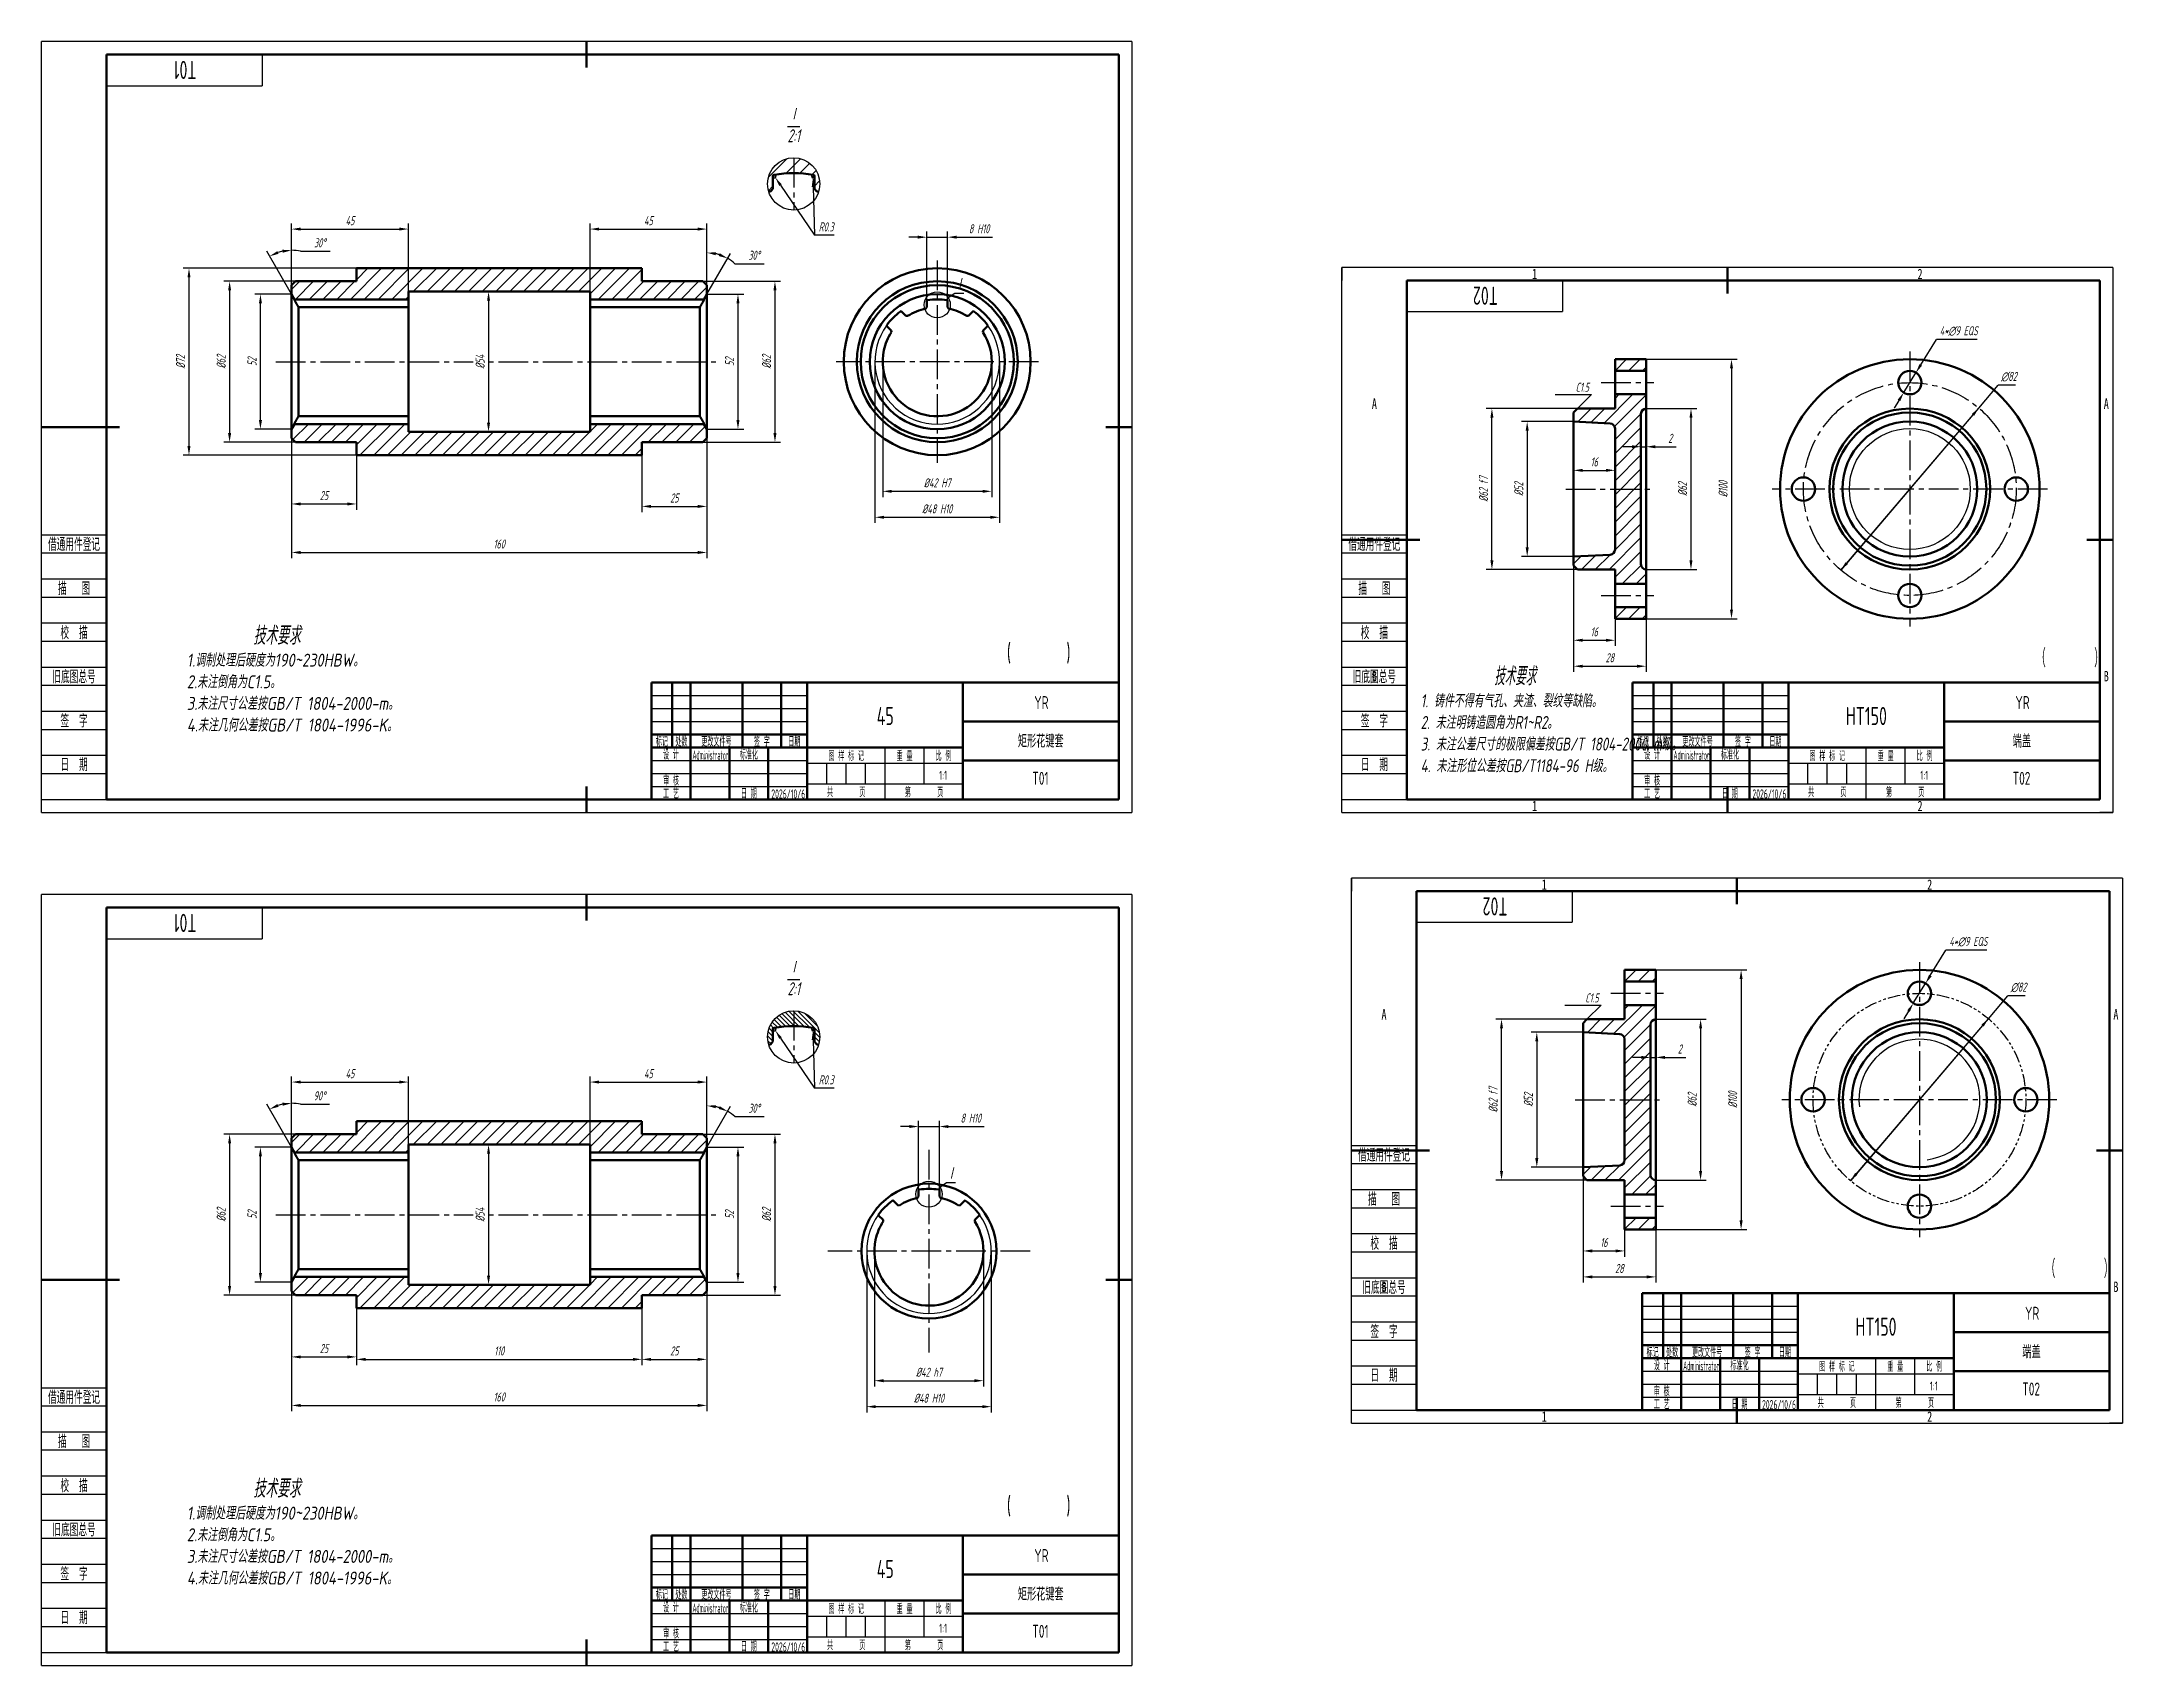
# Model space of a CAD drawing. Header units: millimetres. Extents: x 5 to 4696, y -479 to 299.
# Drawn here: x 5 to 806, y -326 to 299 of the extents above; entities that cross this region are included whole.
import ezdxf
from ezdxf.enums import TextEntityAlignment as Align

# ---------------------------------------------------------------- set-up
doc = ezdxf.new("R2010")
doc.units = ezdxf.units.MM
doc.header["$LTSCALE"] = 0.6
doc.header["$MEASUREMENT"] = 0
doc.linetypes.add('CENTER2', pattern=[28.575, 19.05, -3.175, 3.175, -3.175])
doc.linetypes.add('PHANTOM4', pattern=[15.875, 7.9375, -1.5875, 1.5875, -1.5875, 1.5875, -1.5875])
for name, color, linetype, lineweight in [('1轮廓实线层', 7, 'Continuous', 50), ('2细线层', 4, 'Continuous', 25), ('3中心线层', 1, 'CENTER2', 25), ('5剖面线层', 2, 'Continuous', 25), ('6文字层', 3, 'Continuous', 25), ('7标注层', 4, 'Continuous', 25), ('8符号标注层', 31, 'Continuous', 25), ('9双点划线层', 6, 'PHANTOM4', 25)]:
    doc.layers.add(name, color=color, linetype=linetype, lineweight=lineweight)
doc.layers.add('图框层', color=7, linetype='Continuous')
doc.styles.add('PC_TEXTSTYLE', font='ISOCP.SHX', dxfattribs={"width": 0.707, "oblique": 13, "bigfont": 'GBCBIG.SHX'})
doc.styles.add('PC_TEXTSTYLE4', font='ISOCP.SHX', dxfattribs={"width": 0.707, "bigfont": 'GBCBIG.SHX'})
doc.dimstyles.new('GB_ANGULAR', dxfattribs={"dimtxt": 3.5, "dimasz": 3.5, "dimexe": 2.2, "dimexo": 0, "dimgap": 1.5, "dimtad": 1, "dimtih": 1, "dimtoh": 1, "dimdsep": 46, "dimtxsty": 'PC_TEXTSTYLE', "dimcen": 0, "dimclrd": 256, "dimclrt": 3, "dimadec": 0, "dimazin": 2, "dimtp": 0.1, "dimtm": 0.1, "dimtfac": 0.71, "dimtdec": 3, "dimtmove": 0, "dimatfit": 3, "dimfxl": 1, "dimtfill": 1, "dimarcsym": 0})
doc.dimstyles.new('GB_DIAMETER', dxfattribs={"dimtxt": 3.5, "dimasz": 3.5, "dimexe": 2.2, "dimexo": 0, "dimgap": 1.5, "dimtad": 1, "dimjust": 4, "dimdsep": 46, "dimtxsty": 'PC_TEXTSTYLE', "dimcen": 0, "dimclrd": 256, "dimclrt": 3, "dimadec": 0, "dimazin": 2, "dimtp": 0.1, "dimtm": 0.1, "dimtfac": 0.71, "dimtdec": 3, "dimtmove": 0, "dimatfit": 2, "dimfxl": 1, "dimtfill": 1, "dimarcsym": 0})
doc.dimstyles.new('GB_LINEAR', dxfattribs={"dimtxt": 3.5, "dimasz": 3.5, "dimexe": 2.2, "dimexo": 0, "dimgap": 1.5, "dimtad": 1, "dimdsep": 46, "dimtxsty": 'PC_TEXTSTYLE', "dimcen": 0, "dimclrd": 256, "dimclrt": 3, "dimadec": 0, "dimazin": 2, "dimtp": 0.1, "dimtm": 0.1, "dimtfac": 0.71, "dimtdec": 3, "dimtmove": 0, "dimatfit": 3, "dimfxl": 1, "dimtfill": 1, "dimarcsym": 0})
doc.dimstyles.new('GB_RADIAL', dxfattribs={"dimtxt": 3.5, "dimasz": 3.5, "dimexe": 2.2, "dimexo": 0, "dimgap": 1.5, "dimtad": 1, "dimjust": 4, "dimdsep": 46, "dimtxsty": 'PC_TEXTSTYLE', "dimcen": 0, "dimclrd": 256, "dimclrt": 3, "dimadec": 0, "dimazin": 2, "dimtp": 0.1, "dimtm": 0.1, "dimtfac": 0.71, "dimtdec": 3, "dimtmove": 0, "dimatfit": 2, "dimfxl": 1, "dimtfill": 1, "dimarcsym": 0})

msp = doc.modelspace()

# ---------------------------------------------------------------- texts
at = {"layer": '6文字层', "style": 'PC_TEXTSTYLE4', "oblique": 10}
for width, p in [(0.9, (86.319, 73.854)), (0.8, (564.321, 58.191)), (0.9, (86.319, -254.81))]:
    msp.add_text('技术要求', height=7, dxfattribs=dict(at, width=width)).set_placement(p, align=Align.TOP_LEFT)
at = {"layer": '6文字层', "style": 'PC_TEXTSTYLE4', "width": 0.667}
for s, p in [('(        )', (376.607, 60.213)), ('（       ）', (773.133, 58.163)), ('（       ）', (776.836, -177.142)), ('(        )', (376.607, -268.451))]:
    msp.add_text(s, height=7, dxfattribs=at).set_placement(p)
at = {"layer": '6文字层', "char_height": 5, "attachment_point": 1, "style": 'PC_TEXTSTYLE4'}
for s, insert, width in [('\\pi-5.21,l5.21,t5,7115;{\\W0.9;\\Q10;1.调制处理后硬度为190~230HBW。\\P2.未注倒角为C1.5。\\P3.未注尺寸公差按GB/T 1804-2000-m。\\P4.未注几何公差按GB/T 1804-1996-K。}', (60.652, 63.354), 109.20783), ('\\pi-5.21,l5.21,t5,7115;{\\W0.8;\\Q10;1. 铸件不得有气孔、夹渣、裂纹等缺陷。\\P2. 未注明铸造圆角为R1~R2。\\P3. 未注公差尺寸的极限偏差按GB/T 1804-2000 m级。\\P4. 未注形位公差按GB/T1184-96 H级。}', (536.034, 47.691), 100.46857), ('\\pi-5.21,l5.21,t5,7115;{\\W0.9;\\Q10;1.调制处理后硬度为190~230HBW。\\P2.未注倒角为C1.5。\\P3.未注尺寸公差按GB/T 1804-2000-m。\\P4.未注几何公差按GB/T 1804-1996-K。}', (60.652, -265.31), 109.20783)]:
    msp.add_mtext(s, dxfattribs=dict(at, insert=insert, width=width))
at = {"layer": '7标注层', "color": 3, "char_height": 3.5, "attachment_point": 8, "style": 'PC_TEXTSTYLE'}
for insert in [(598.316, 164.271), (602.018, -71.033)]:
    msp.add_mtext('C1.5', dxfattribs=dict(at, insert=insert))
at = {"layer": '8符号标注层', "color": 3, "char_height": 5, "attachment_point": 8, "style": 'PC_TEXTSTYLE'}
for insert in [(294.453, 260.424), (294.453, -68.241)]:
    msp.add_mtext('Ⅰ\\P\\O2:1', dxfattribs=dict(at, insert=insert))

# ---------------------------------------------------------------- blocks, each defined once
blk = doc.blocks.new('*D3')
at = {"layer": '7标注层', "color": 0, "lineweight": -2}
for p, q in [((100.98, 148.09), (100.98, 100.16)), ((260.98, 148.09), (260.98, 100.16))]:
    blk.add_line(p, q, dxfattribs=at)
at = {"layer": '7标注层', "lineweight": -2}
blk.add_line((104.48, 102.36), (257.48, 102.36), dxfattribs=at)
at = {"layer": '7标注层'}
for points in [[(104.48, 102.94), (104.48, 101.77), (100.98, 102.36)], [(257.48, 101.77), (257.48, 102.94), (260.98, 102.36)]]:
    blk.add_solid(points, dxfattribs=at)
at = {"layer": 'Defpoints', "color": 0}
for p in [(100.98, 148.09), (260.98, 148.09), (260.98, 102.36)]:
    blk.add_point(p, dxfattribs=at)
at = {"layer": '7标注层', "color": 3, "insert": (180.98, 105.61), "char_height": 3.5, "attachment_point": 5, "style": 'PC_TEXTSTYLE', "bg_fill": 3, "box_fill_scale": 1.25, "bg_fill_color": 257, "bg_fill_transparency": 0}
blk.add_mtext('160', dxfattribs=at)
blk = doc.blocks.new('ZwmFrameMain_A3^ _^ 无分区图框^ _^ landscape')
at = {"layer": '1轮廓实线层'}
for p, q in [((185, 292), (185, 282)), ((0, 0), (0, 287)), ((390, 287), (0, 287)), ((390, 287), (390, 0)), ((-25, 143.5), (5, 143.5)), ((395, 143.5), (385, 143.5)), ((0, 0), (390, 0)), ((185, -5), (185, 5))]:
    blk.add_line(p, q, dxfattribs=at)
at = {"layer": '2细线层'}
for p, q in [((-25, -5), (-25, 292)), ((395, 292), (-25, 292)), ((395, 292), (395, -5)), ((-25, -5), (395, -5))]:
    blk.add_line(p, q, dxfattribs=at)
blk = doc.blocks.new('ZwmFrameMain_标题栏1')
at = {"layer": '1轮廓实线层'}
for p, q in [((0, 45), (-180, 45)), ((-180, 0), (-180, 45)), ((-172, 20), (-172, 45)), ((-165, 20), (-165, 45)), ((-145, 20), (-145, 45)), ((-130, 20), (-130, 45)), ((-120, 0), (-120, 45)), ((0, 0), (0, 45)), ((-60, 30), (0, 30)), ((-180, 20), (-60, 20)), ((-165, 0), (-165, 20)), ((-150, 0), (-150, 20)), ((-135, 0), (-135, 20)), ((-60, 15), (0, 15)), ((-180, 0), (0, 0))]:
    blk.add_line(p, q, dxfattribs=at)
at = {"layer": '1轮廓实线层', "color": 7}
for p, q in [((-60, 0), (-60, 45)), ((-180, 25), (-120, 25))]:
    blk.add_line(p, q, dxfattribs=at)
at = {"layer": '2细线层'}
for p, q in [((-180, 40), (-120, 40)), ((-180, 35), (-120, 35)), ((-180, 30), (-120, 30)), ((-90, 0), (-90, 20)), ((-75, 6), (-75, 20)), ((-180, 15), (-120, 15)), ((-180, 10), (-120, 10)), ((-120, 14), (-60, 14)), ((-112.5, 6), (-112.5, 14)), ((-105, 6), (-105, 14)), ((-97.5, 6), (-97.5, 14)), ((-180, 5), (-120, 5)), ((-120, 6), (-60, 6))]:
    blk.add_line(p, q, dxfattribs=at)
at = {"layer": '6文字层', "style": 'PC_TEXTSTYLE', "width": 0.667}
for s, p in [('标记', (-176, 22.5)), ('处数', (-168.5, 22.5)), (' 更改文件号 ', (-155, 22.5)), (' 签 字 ', (-137.5, 22.5)), (' 日期 ', (-125, 22.5)), (' 设 计 ', (-172.5, 17.51)), (' 标准化 ', (-142.5, 17.51)), (' 图 样 标 记 ', (-105, 17)), (' 重 量 ', (-82.5, 17)), (' 比 例 ', (-67.5, 17)), (' 审 核 ', (-172.5, 7.5)), (' 工 艺 ', (-172.5, 2.5)), (' 日 期 ', (-142.5, 2.5)), ('共       页', (-105, 3)), ('第       页', (-75, 3))]:
    blk.add_text(s, height=3.5, dxfattribs=at).set_placement(p, align=Align.MIDDLE)
at = {"layer": '6文字层', "style": 'PC_TEXTSTYLE', "flags": 8}
for tag, height, width, p, p2 in [('企业名称', 5, 3.734996, (-54.29, 34.82), (-5.27, 34.82)), ('产品名称或材料标记', 7, 1.125891, (-113.46, 28.64), (-66.42, 28.64)), ('图样名称', 5, 3.772723, (-54.79, 19.98), (-5.27, 19.98)), ('标准化', 3.5, 1.756036, (-133.83, 15.37), (-120.75, 15.37)), ('审核', 3.5, 2.723972, (-163.99, 5.37), (-150.63, 5.37)), ('重量', 3.5, 2.448074, (-88.46, 7.54), (-76.55, 7.54)), ('比例', 3.5, 2.367734, (-73.35, 7.54), (-61.93, 7.54)), ('图样代号', 5, 3.78389, (-54.79, 5.63), (-5.52, 5.63)), ('工艺', 3.5, 2.851598, (-164.21, 0.37), (-150.89, 0.37)), ('日期', 3.5, 2.733185, (-133.83, 0.37), (-120.75, 0.37)), ('共几页', 3.5, 0.953151, (-108.58, 1.48), (-101.56, 1.48))]:
    blk.add_attdef(tag, text='', height=height, dxfattribs=dict(at, width=width)).set_placement(p, p2, align=Align.FIT)
at = {"layer": '6文字层', "style": 'PC_TEXTSTYLE', "width": 9.901758, "flags": 8}
blk.add_attdef('设计', text='', height=3.5, rotation=359.57685, dxfattribs=at).set_placement((-164.23, 15.37), (-150.37, 15.27), align=Align.FIT)
at = {"layer": '6文字层', "color": 3, "style": 'PC_TEXTSTYLE', "width": 0.96618, "flags": 8}
blk.add_attdef('第几页', text='', height=3.5, dxfattribs=at).set_placement((-78.29, 1.5), (-71.16, 1.5), align=Align.FIT)
at = {"layer": '6文字层', "color": 0, "style": 'PC_TEXTSTYLE', "width": 0.715273, "flags": 8}
blk.add_attdef('图纸张数', text='', height=3.5, dxfattribs=at).set_placement((-2.66, -3.87), (4.46, -3.87), align=Align.FIT)
blk = doc.blocks.new('ZwmFrameMain_图样代号')
at = {"layer": '2细线层', "linetype": 'Continuous'}
for p in [(60, 0), (0, -12)]:
    blk.add_line(p, (60, -12), dxfattribs=at)
at = {"layer": '6文字层', "style": 'PC_TEXTSTYLE', "width": 3.066155}
blk.add_attdef('图样代号', text='', height=7, rotation=180, dxfattribs=at).set_placement((58.24, -2.4), (2.35, -2.4), align=Align.FIT)
blk = doc.blocks.new('ZwmFrameMain_附加栏')
at = {"layer": '2细线层'}
for p, q in [((-25, 102), (0, 102)), ((-25, 95), (0, 95)), ((-25, 85), (0, 85)), ((-25, 78), (0, 78)), ((-25, 68), (0, 68)), ((-25, 61), (0, 61)), ((-25, 51), (0, 51)), ((-25, 44), (0, 44)), ((-25, 34), (0, 34)), ((-25, 27), (0, 27)), ((-25, 17), (0, 17)), ((-25, 10), (0, 10)), ((-25, 0), (0, 0))]:
    blk.add_line(p, q, dxfattribs=at)
at = {"layer": '6文字层', "color": 3, "style": 'PC_TEXTSTYLE'}
for s, width, p in [('借通用件登记', 0.667, (-12.5, 98.5)), ('描   图', 0.6667, (-12.5, 81.5)), ('校  描', 0.667, (-12.5, 64.5)), ('旧底图总号', 0.667, (-12.5, 47.5)), ('签  字', 0.667, (-12.5, 30.5)), ('日  期', 0.667, (-12.49, 13.6))]:
    blk.add_text(s, height=5, dxfattribs=dict(at, width=width)).set_placement(p, align=Align.MIDDLE)
at = {"layer": '6文字层', "style": 'PC_TEXTSTYLE'}
for tag, width, p, p2 in [('借通用件登记', 0.671328, (-23.44, 86.36), (-1.25, 86.36)), ('描图', 2.120922, (-23.44, 69.36), (-1.25, 69.36)), ('校图', 2.149976, (-23.75, 52.06), (-1.25, 52.06)), ('旧底图总号', 0.761452, (-22.84, 35.67), (-1.86, 35.67)), ('签字', 2.026939, (-23.14, 18.37), (-1.56, 18.37)), ('日期', 1.89999, (-22.84, 1.37), (-2.17, 1.37))]:
    blk.add_attdef(tag, text='', height=5, dxfattribs=dict(at, width=width)).set_placement(p, p2, align=Align.FIT)
blk = doc.blocks.new('*D10')
at = {"layer": '7标注层', "color": 0, "lineweight": -2}
for p, q in [((260.98, 146.34), (260.98, 117.9)), ((235.98, 139.84), (235.98, 117.9))]:
    blk.add_line(p, q, dxfattribs=at)
at = {"layer": '7标注层', "lineweight": -2}
blk.add_line((239.48, 120.1), (257.48, 120.1), dxfattribs=at)
at = {"layer": '7标注层'}
for points in [[(239.48, 120.69), (239.48, 119.52), (235.98, 120.1)], [(257.48, 119.52), (257.48, 120.69), (260.98, 120.1)]]:
    blk.add_solid(points, dxfattribs=at)
at = {"layer": 'Defpoints', "color": 0}
for p in [(260.98, 146.34), (235.98, 139.84), (260.98, 120.1)]:
    blk.add_point(p, dxfattribs=at)
at = {"layer": '7标注层', "color": 3, "insert": (248.48, 123.35), "char_height": 3.5, "attachment_point": 5, "style": 'PC_TEXTSTYLE', "bg_fill": 3, "box_fill_scale": 1.25, "bg_fill_color": 257, "bg_fill_transparency": 0}
blk.add_mtext('25', dxfattribs=at)
blk = doc.blocks.new('*D9')
at = {"layer": '7标注层', "color": 0, "lineweight": -2}
for p, q in [((100.98, 146.34), (100.98, 118.84)), ((125.98, 139.84), (125.98, 118.84))]:
    blk.add_line(p, q, dxfattribs=at)
at = {"layer": '7标注层', "lineweight": -2}
blk.add_line((104.48, 121.04), (122.48, 121.04), dxfattribs=at)
at = {"layer": '7标注层'}
for points in [[(104.48, 121.63), (104.48, 120.46), (100.98, 121.04)], [(122.48, 120.46), (122.48, 121.63), (125.98, 121.04)]]:
    blk.add_solid(points, dxfattribs=at)
at = {"layer": 'Defpoints', "color": 0}
for p in [(100.98, 146.34), (125.98, 139.84), (125.98, 121.04)]:
    blk.add_point(p, dxfattribs=at)
at = {"layer": '7标注层', "color": 3, "insert": (113.48, 124.29), "char_height": 3.5, "attachment_point": 5, "style": 'PC_TEXTSTYLE', "bg_fill": 3, "box_fill_scale": 1.25, "bg_fill_color": 257, "bg_fill_transparency": 0}
blk.add_mtext('25', dxfattribs=at)
blk = doc.blocks.new('*D11')
at = {"layer": '7标注层', "color": 0, "lineweight": -2}
for p, q in [((100.98, 195.41), (100.98, 229.16)), ((145.98, 201.34), (145.98, 229.16))]:
    blk.add_line(p, q, dxfattribs=at)
at = {"layer": '7标注层', "lineweight": -2}
blk.add_line((104.48, 226.96), (142.48, 226.96), dxfattribs=at)
at = {"layer": '7标注层'}
for points in [[(104.48, 227.54), (104.48, 226.38), (100.98, 226.96)], [(142.48, 226.38), (142.48, 227.54), (145.98, 226.96)]]:
    blk.add_solid(points, dxfattribs=at)
at = {"layer": 'Defpoints', "color": 0}
for p in [(145.98, 226.96), (145.98, 201.34), (100.98, 195.41)]:
    blk.add_point(p, dxfattribs=at)
at = {"layer": '7标注层', "color": 3, "insert": (123.48, 230.21), "char_height": 3.5, "attachment_point": 5, "style": 'PC_TEXTSTYLE', "bg_fill": 3, "box_fill_scale": 1.25, "bg_fill_color": 257, "bg_fill_transparency": 0}
blk.add_mtext('45', dxfattribs=at)
blk = doc.blocks.new('*D12')
at = {"layer": '7标注层', "color": 0, "lineweight": -2}
for p, q in [((215.98, 196.38), (215.98, 229.16)), ((260.98, 196.38), (260.98, 229.16))]:
    blk.add_line(p, q, dxfattribs=at)
at = {"layer": '7标注层', "lineweight": -2}
blk.add_line((219.48, 226.96), (257.48, 226.96), dxfattribs=at)
at = {"layer": '7标注层'}
for points in [[(219.48, 227.54), (219.48, 226.38), (215.98, 226.96)], [(257.48, 226.38), (257.48, 227.54), (260.98, 226.96)]]:
    blk.add_solid(points, dxfattribs=at)
at = {"layer": 'Defpoints', "color": 0}
for p in [(260.98, 226.96), (215.98, 196.38), (260.98, 196.38)]:
    blk.add_point(p, dxfattribs=at)
at = {"layer": '7标注层', "color": 3, "insert": (238.48, 230.21), "char_height": 3.5, "attachment_point": 5, "style": 'PC_TEXTSTYLE', "bg_fill": 3, "box_fill_scale": 1.25, "bg_fill_color": 257, "bg_fill_transparency": 0}
blk.add_mtext('45', dxfattribs=at)
blk = doc.blocks.new('*D13')
at = {"layer": '7标注层', "color": 0, "lineweight": -2}
for q in [(91.42, 218.41), (100.98, 220.98)]:
    blk.add_line((100.98, 201.84), q, dxfattribs=at)
at = {"layer": '7标注层', "lineweight": -2}
blk.add_line((104.46, 218.42), (115.8, 218.42), dxfattribs=at)
for start, end in [(101.86331, 108.13669), (78.13669, 90)]:
    blk.add_arc((100.98, 201.84), 16.93, start, end, dxfattribs=at)
at = {"layer": '7标注层'}
for points in [[(95.47, 218.47), (95.95, 217.4), (92.52, 216.51)], [(97.56, 217.84), (97.44, 219), (100.98, 218.78)]]:
    blk.add_solid(points, dxfattribs=at)
at = {"layer": 'Defpoints', "color": 0}
for p in [(95.64, 217.91), (100.98, 201.84), (100.98, 201.84), (102.14, 199.84), (100.98, 175.84)]:
    blk.add_point(p, dxfattribs=at)
at = {"layer": '7标注层', "color": 3, "insert": (111.88, 221.67), "char_height": 3.5, "attachment_point": 5, "style": 'PC_TEXTSTYLE', "bg_fill": 3, "box_fill_scale": 1.25, "bg_fill_color": 257, "bg_fill_transparency": 0}
blk.add_mtext('30%%d', dxfattribs=at)
blk = doc.blocks.new('*D14')
at = {"layer": '7标注层', "color": 0, "lineweight": -2}
for p, q in [((125.98, 211.84), (59.25, 211.84)), ((125.98, 139.84), (59.25, 139.84))]:
    blk.add_line(p, q, dxfattribs=at)
at = {"layer": '7标注层', "lineweight": -2}
blk.add_line((61.45, 208.34), (61.45, 143.34), dxfattribs=at)
at = {"layer": '7标注层'}
for points in [[(62.04, 208.34), (60.87, 208.34), (61.45, 211.84)], [(60.87, 143.34), (62.04, 143.34), (61.45, 139.84)]]:
    blk.add_solid(points, dxfattribs=at)
at = {"layer": 'Defpoints', "color": 0}
for p in [(125.98, 211.84), (61.45, 139.84), (125.98, 139.84)]:
    blk.add_point(p, dxfattribs=at)
at = {"layer": '7标注层', "color": 3, "insert": (58.2, 175.84), "char_height": 3.5, "attachment_point": 5, "rotation": 90, "style": 'PC_TEXTSTYLE', "bg_fill": 3, "box_fill_scale": 1.25, "bg_fill_color": 257, "bg_fill_transparency": 0}
blk.add_mtext('{%%c72}', dxfattribs=at)
blk = doc.blocks.new('*D15')
at = {"layer": '7标注层', "color": 0, "lineweight": -2}
for p, q in [((110.82, 206.84), (74.9, 206.84)), ((110.82, 144.84), (74.9, 144.84))]:
    blk.add_line(p, q, dxfattribs=at)
at = {"layer": '7标注层', "lineweight": -2}
blk.add_line((77.1, 203.34), (77.1, 148.34), dxfattribs=at)
at = {"layer": '7标注层'}
for points in [[(77.69, 203.34), (76.52, 203.34), (77.1, 206.84)], [(76.52, 148.34), (77.69, 148.34), (77.1, 144.84)]]:
    blk.add_solid(points, dxfattribs=at)
at = {"layer": 'Defpoints', "color": 0}
for p in [(110.82, 206.84), (77.1, 144.84), (110.82, 144.84)]:
    blk.add_point(p, dxfattribs=at)
at = {"layer": '7标注层', "color": 3, "insert": (73.85, 175.84), "char_height": 3.5, "attachment_point": 5, "rotation": 90, "style": 'PC_TEXTSTYLE', "bg_fill": 3, "box_fill_scale": 1.25, "bg_fill_color": 257, "bg_fill_transparency": 0}
blk.add_mtext('{%%c62}', dxfattribs=at)
blk = doc.blocks.new('*D16')
at = {"layer": '7标注层', "color": 0, "lineweight": -2}
for p, q in [((180.98, 202.84), (174.68, 202.84)), ((180.98, 148.84), (174.68, 148.84))]:
    blk.add_line(p, q, dxfattribs=at)
at = {"layer": '7标注层', "lineweight": -2}
blk.add_line((176.88, 199.34), (176.88, 152.34), dxfattribs=at)
at = {"layer": '7标注层'}
for points in [[(177.46, 199.34), (176.29, 199.34), (176.88, 202.84)], [(176.29, 152.34), (177.46, 152.34), (176.88, 148.84)]]:
    blk.add_solid(points, dxfattribs=at)
at = {"layer": 'Defpoints', "color": 0}
for p in [(180.98, 202.84), (176.88, 148.84), (180.98, 148.84)]:
    blk.add_point(p, dxfattribs=at)
at = {"layer": '7标注层', "color": 3, "insert": (173.63, 175.84), "char_height": 3.5, "attachment_point": 5, "rotation": 90, "style": 'PC_TEXTSTYLE', "bg_fill": 3, "box_fill_scale": 1.25, "bg_fill_color": 257, "bg_fill_transparency": 0}
blk.add_mtext('{%%c54}', dxfattribs=at)
blk = doc.blocks.new('*D17')
at = {"layer": '7标注层', "color": 0, "lineweight": -2}
for p, q in [((254.69, 206.84), (289.43, 206.84)), ((254.69, 144.84), (289.43, 144.84))]:
    blk.add_line(p, q, dxfattribs=at)
at = {"layer": '7标注层', "lineweight": -2}
blk.add_line((287.23, 203.34), (287.23, 148.34), dxfattribs=at)
at = {"layer": '7标注层'}
for points in [[(287.82, 203.34), (286.65, 203.34), (287.23, 206.84)], [(286.65, 148.34), (287.82, 148.34), (287.23, 144.84)]]:
    blk.add_solid(points, dxfattribs=at)
at = {"layer": 'Defpoints', "color": 0}
for p in [(254.69, 206.84), (254.69, 144.84), (287.23, 144.84)]:
    blk.add_point(p, dxfattribs=at)
at = {"layer": '7标注层', "color": 3, "insert": (283.98, 175.84), "char_height": 3.5, "attachment_point": 5, "rotation": 90, "style": 'PC_TEXTSTYLE', "bg_fill": 3, "box_fill_scale": 1.25, "bg_fill_color": 257, "bg_fill_transparency": 0}
blk.add_mtext('{%%c62}', dxfattribs=at)
blk = doc.blocks.new('*D19')
at = {"layer": '7标注层', "color": 0, "lineweight": -2}
for p, q in [((100.98, 201.84), (86.78, 201.84)), ((100.98, 149.84), (86.78, 149.84))]:
    blk.add_line(p, q, dxfattribs=at)
at = {"layer": '7标注层', "lineweight": -2}
blk.add_line((88.98, 153.34), (88.98, 198.34), dxfattribs=at)
at = {"layer": '7标注层'}
for points in [[(89.57, 198.34), (88.4, 198.34), (88.98, 201.84)], [(88.4, 153.34), (89.57, 153.34), (88.98, 149.84)]]:
    blk.add_solid(points, dxfattribs=at)
at = {"layer": 'Defpoints', "color": 0}
for p in [(88.98, 201.84), (100.98, 201.84), (100.98, 149.84)]:
    blk.add_point(p, dxfattribs=at)
at = {"layer": '7标注层', "color": 3, "insert": (85.73, 175.84), "char_height": 3.5, "attachment_point": 5, "rotation": 90, "style": 'PC_TEXTSTYLE', "bg_fill": 3, "box_fill_scale": 1.25, "bg_fill_color": 257, "bg_fill_transparency": 0}
blk.add_mtext('52', dxfattribs=at)
blk = doc.blocks.new('*D20')
at = {"layer": '7标注层', "color": 0, "lineweight": -2}
for p, q in [((260.98, 201.84), (275.18, 201.84)), ((260.98, 149.84), (275.18, 149.84))]:
    blk.add_line(p, q, dxfattribs=at)
at = {"layer": '7标注层', "lineweight": -2}
blk.add_line((272.98, 198.34), (272.98, 153.34), dxfattribs=at)
at = {"layer": '7标注层'}
for points in [[(273.57, 198.34), (272.4, 198.34), (272.98, 201.84)], [(272.4, 153.34), (273.57, 153.34), (272.98, 149.84)]]:
    blk.add_solid(points, dxfattribs=at)
at = {"layer": 'Defpoints', "color": 0}
for p in [(260.98, 201.84), (260.98, 149.84), (272.98, 149.84)]:
    blk.add_point(p, dxfattribs=at)
at = {"layer": '7标注层', "color": 3, "insert": (269.73, 175.84), "char_height": 3.5, "attachment_point": 5, "rotation": 90, "style": 'PC_TEXTSTYLE', "bg_fill": 3, "box_fill_scale": 1.25, "bg_fill_color": 257, "bg_fill_transparency": 0}
blk.add_mtext('52', dxfattribs=at)
blk = doc.blocks.new('*D21')
at = {"layer": '7标注层', "color": 0, "lineweight": -2}
for q in [(260.98, 220.04), (270.08, 217.6)]:
    blk.add_line((260.98, 201.84), q, dxfattribs=at)
at = {"layer": '7标注层', "lineweight": -2}
blk.add_line((271.8, 213.62), (283.13, 213.62), dxfattribs=at)
for start, end in [(72.56245, 77.43755), (47.43755, 60)]:
    blk.add_arc((260.98, 201.84), 16, start, end, dxfattribs=at)
at = {"layer": '7标注层'}
for points in [[(264.53, 218.03), (264.4, 216.88), (260.98, 217.84)], [(265.54, 216.57), (266.01, 217.64), (268.98, 215.7)]]:
    blk.add_solid(points, dxfattribs=at)
at = {"layer": 'Defpoints', "color": 0}
for p in [(265.93, 217.06), (260.98, 201.84), (260.98, 201.84), (259.83, 199.84), (260.98, 175.84)]:
    blk.add_point(p, dxfattribs=at)
at = {"layer": '7标注层', "color": 3, "insert": (279.22, 216.87), "char_height": 3.5, "attachment_point": 5, "style": 'PC_TEXTSTYLE', "bg_fill": 3, "box_fill_scale": 1.25, "bg_fill_color": 257, "bg_fill_transparency": 0}
blk.add_mtext('30%%d', dxfattribs=at)
blk = doc.blocks.new('*D22')
at = {"layer": '7标注层', "color": 0, "lineweight": -2}
for p, q in [((345.75, 198.06), (345.75, 226.04)), ((353.75, 198.06), (353.75, 226.04))]:
    blk.add_line(p, q, dxfattribs=at)
at = {"layer": '7标注层', "lineweight": -2}
for p, q in [((342.25, 223.84), (338.75, 223.84)), ((345.75, 223.84), (353.75, 223.84)), ((357.25, 223.84), (371.02, 223.84))]:
    blk.add_line(p, q, dxfattribs=at)
at = {"layer": '7标注层'}
for points in [[(342.25, 223.26), (342.25, 224.43), (345.75, 223.84)], [(357.25, 224.43), (357.25, 223.26), (353.75, 223.84)]]:
    blk.add_solid(points, dxfattribs=at)
at = {"layer": 'Defpoints', "color": 0}
for p in [(353.75, 223.84), (345.75, 198.06), (353.75, 198.06)]:
    blk.add_point(p, dxfattribs=at)
at = {"layer": '7标注层', "color": 3, "insert": (365.89, 227.09), "char_height": 3.5, "attachment_point": 5, "style": 'PC_TEXTSTYLE', "bg_fill": 3, "box_fill_scale": 1.25, "bg_fill_color": 257, "bg_fill_transparency": 0}
blk.add_mtext('{8 H10}', dxfattribs=at)
blk = doc.blocks.new('*D24')
at = {"layer": '7标注层', "color": 0, "lineweight": -2}
for p, q in [((325.75, 175.84), (325.75, 113.71)), ((373.75, 175.84), (373.75, 113.71))]:
    blk.add_line(p, q, dxfattribs=at)
at = {"layer": '7标注层', "lineweight": -2}
blk.add_line((329.25, 115.91), (370.25, 115.91), dxfattribs=at)
at = {"layer": '7标注层'}
for points in [[(329.25, 116.49), (329.25, 115.33), (325.75, 115.91)], [(370.25, 115.33), (370.25, 116.49), (373.75, 115.91)]]:
    blk.add_solid(points, dxfattribs=at)
at = {"layer": 'Defpoints', "color": 0}
for p in [(325.75, 175.84), (373.75, 175.84), (373.75, 115.91)]:
    blk.add_point(p, dxfattribs=at)
at = {"layer": '7标注层', "color": 3, "insert": (349.75, 119.16), "char_height": 3.5, "attachment_point": 5, "style": 'PC_TEXTSTYLE', "bg_fill": 3, "box_fill_scale": 1.25, "bg_fill_color": 257, "bg_fill_transparency": 0}
blk.add_mtext('{%%c48 H10}', dxfattribs=at)
blk = doc.blocks.new('*D23')
at = {"layer": '7标注层', "color": 0, "lineweight": -2}
for p, q in [((328.75, 175.84), (328.75, 123.71)), ((370.75, 175.84), (370.75, 123.71))]:
    blk.add_line(p, q, dxfattribs=at)
at = {"layer": '7标注层', "lineweight": -2}
blk.add_line((332.25, 125.91), (367.25, 125.91), dxfattribs=at)
at = {"layer": '7标注层'}
for points in [[(332.25, 126.49), (332.25, 125.33), (328.75, 125.91)], [(367.25, 125.33), (367.25, 126.49), (370.75, 125.91)]]:
    blk.add_solid(points, dxfattribs=at)
at = {"layer": 'Defpoints', "color": 0}
for p in [(328.75, 175.84), (370.75, 175.84), (370.75, 125.91)]:
    blk.add_point(p, dxfattribs=at)
at = {"layer": '7标注层', "color": 3, "insert": (349.75, 129.16), "char_height": 3.5, "attachment_point": 5, "style": 'PC_TEXTSTYLE', "bg_fill": 3, "box_fill_scale": 1.25, "bg_fill_color": 257, "bg_fill_transparency": 0}
blk.add_mtext('{%%c42 H7}', dxfattribs=at)
blk = doc.blocks.new('*D25')
at = {"layer": '7标注层', "lineweight": -2}
for p, q in [((287.05, 247.3), (287.39, 246.8)), ((289.35, 243.9), (302.45, 224.56)), ((309.99, 224.56), (302.45, 224.56))]:
    blk.add_line(p, q, dxfattribs=at)
at = {"layer": '7标注层', "color": 0, "lineweight": -2}
blk.add_arc((287.05, 247.3), 0.6, 180, 124.11642, dxfattribs=at)
at = {"layer": '7标注层'}
blk.add_solid([(289.84, 244.23), (288.87, 243.57), (287.39, 246.8)], dxfattribs=at)
at = {"layer": 'Defpoints', "color": 0}
for p in [(287.05, 247.3), (287.39, 246.8)]:
    blk.add_point(p, dxfattribs=at)
at = {"layer": '7标注层', "color": 3, "insert": (306.97, 227.81), "char_height": 3.5, "attachment_point": 5, "style": 'PC_TEXTSTYLE', "bg_fill": 3, "box_fill_scale": 1.25, "bg_fill_color": 257, "bg_fill_transparency": 0}
blk.add_mtext('R0.3', dxfattribs=at)
blk = doc.blocks.new('*D26')
at = {"layer": '7标注层', "lineweight": -2}
for p, q in [((301.85, 247.3), (301.87, 246.7)), ((301.96, 243.2), (302.45, 224.56)), ((309.99, 224.56), (302.45, 224.56))]:
    blk.add_line(p, q, dxfattribs=at)
at = {"layer": '7标注层', "color": 0, "lineweight": -2}
blk.add_arc((301.85, 247.3), 0.6, 91.51282, 0.00002, dxfattribs=at)
at = {"layer": '7标注层'}
blk.add_solid([(302.54, 243.21), (301.38, 243.18), (301.87, 246.7)], dxfattribs=at)
at = {"layer": 'Defpoints', "color": 0}
for p in [(301.85, 247.3), (301.87, 246.7)]:
    blk.add_point(p, dxfattribs=at)
at = {"layer": '7标注层', "color": 3, "insert": (306.97, 227.81), "char_height": 3.5, "attachment_point": 5, "style": 'PC_TEXTSTYLE', "bg_fill": 3, "box_fill_scale": 1.25, "bg_fill_color": 257, "bg_fill_transparency": 0}
blk.add_mtext('R0.3', dxfattribs=at)
blk = doc.blocks.new('ZwmFrameMain_1_A4^ _^ 分区图框^ _^ landscape')
at = {"layer": '1轮廓实线层'}
for p, q in [((123.5, 205), (123.5, 195)), ((0, 0), (0, 200)), ((267, 200), (0, 200)), ((267, 200), (267, 0)), ((-25, 100), (5, 100)), ((272, 100), (262, 100)), ((0, 0), (267, 0)), ((123.5, -5), (123.5, 5))]:
    blk.add_line(p, q, dxfattribs=at)
at = {"layer": '2细线层'}
for p, q in [((-25, -5), (-25, 205)), ((272, 205), (-25, 205)), ((-25, 205), (-25, 200)), ((123.5, 205), (123.5, 200)), ((272, 205), (272, -5)), ((-25, 100), (0, 100)), ((272, 100), (267, 100)), ((-25, -5), (-25, 0)), ((123.5, -5), (123.5, 0)), ((-25, -5), (272, -5)), ((-25, -5), (0, -5)), ((272, -5), (267, -5))]:
    blk.add_line(p, q, dxfattribs=at)
at = {"layer": '6文字层', "width": 0.707}
for s, p in [('1', (49.25, 202.5)), ('2', (197.75, 202.5)), ('A', (-12.5, 152.5)), ('A', (269.5, 152.5)), ('B', (-12.5, 47.5)), ('B', (269.5, 47.5)), ('1', (49.25, -2.5)), ('2', (197.75, -2.5))]:
    blk.add_text(s, height=4, dxfattribs=at).set_placement(p, align=Align.MIDDLE)
blk = doc.blocks.new('ZwmFrameMain_1_标题栏1')
at = {"layer": '1轮廓实线层'}
for p, q in [((0, 45), (-180, 45)), ((-180, 0), (-180, 45)), ((-172, 20), (-172, 45)), ((-165, 20), (-165, 45)), ((-145, 20), (-145, 45)), ((-130, 20), (-130, 45)), ((-120, 0), (-120, 45)), ((0, 0), (0, 45)), ((-60, 30), (0, 30)), ((-180, 20), (-60, 20)), ((-165, 0), (-165, 20)), ((-150, 0), (-150, 20)), ((-135, 0), (-135, 20)), ((-60, 15), (0, 15)), ((-180, 0), (0, 0))]:
    blk.add_line(p, q, dxfattribs=at)
at = {"layer": '1轮廓实线层', "color": 7}
for p, q in [((-60, 0), (-60, 45)), ((-180, 25), (-120, 25))]:
    blk.add_line(p, q, dxfattribs=at)
at = {"layer": '2细线层'}
for p, q in [((-180, 40), (-120, 40)), ((-180, 35), (-120, 35)), ((-180, 30), (-120, 30)), ((-90, 0), (-90, 20)), ((-75, 6), (-75, 20)), ((-180, 15), (-120, 15)), ((-180, 10), (-120, 10)), ((-120, 14), (-60, 14)), ((-112.5, 6), (-112.5, 14)), ((-105, 6), (-105, 14)), ((-97.5, 6), (-97.5, 14)), ((-180, 5), (-120, 5)), ((-120, 6), (-60, 6))]:
    blk.add_line(p, q, dxfattribs=at)
at = {"layer": '6文字层', "style": 'PC_TEXTSTYLE', "width": 0.667}
for s, p in [('标记', (-176, 22.5)), ('处数', (-168.5, 22.5)), (' 更改文件号 ', (-155, 22.5)), (' 签 字 ', (-137.5, 22.5)), (' 日期 ', (-125, 22.5)), (' 设 计 ', (-172.5, 17.51)), (' 标准化 ', (-142.5, 17.51)), (' 图 样 标 记 ', (-105, 17)), (' 重 量 ', (-82.5, 17)), (' 比 例 ', (-67.5, 17)), (' 审 核 ', (-172.5, 7.5)), (' 工 艺 ', (-172.5, 2.5)), (' 日 期 ', (-142.5, 2.5)), ('共       页', (-105, 3)), ('第       页', (-75, 3))]:
    blk.add_text(s, height=3.5, dxfattribs=at).set_placement(p, align=Align.MIDDLE)
at = {"layer": '6文字层', "style": 'PC_TEXTSTYLE', "flags": 8}
for tag, height, width, p, p2 in [('企业名称', 5, 3.734996, (-54.29, 34.82), (-5.27, 34.82)), ('产品名称或材料标记', 7, 1.125891, (-113.46, 28.64), (-66.42, 28.64)), ('图样名称', 5, 3.772723, (-54.79, 19.98), (-5.27, 19.98)), ('标准化', 3.5, 1.756036, (-133.83, 15.37), (-120.75, 15.37)), ('审核', 3.5, 2.723972, (-163.99, 5.37), (-150.63, 5.37)), ('重量', 3.5, 2.448074, (-88.46, 7.54), (-76.55, 7.54)), ('比例', 3.5, 2.367734, (-73.35, 7.54), (-61.93, 7.54)), ('图样代号', 5, 3.78389, (-54.79, 5.63), (-5.52, 5.63)), ('工艺', 3.5, 2.851598, (-164.21, 0.37), (-150.89, 0.37)), ('日期', 3.5, 2.733185, (-133.83, 0.37), (-120.75, 0.37)), ('共几页', 3.5, 0.953151, (-108.58, 1.48), (-101.56, 1.48))]:
    blk.add_attdef(tag, text='', height=height, dxfattribs=dict(at, width=width)).set_placement(p, p2, align=Align.FIT)
at = {"layer": '6文字层', "style": 'PC_TEXTSTYLE', "width": 9.901758, "flags": 8}
blk.add_attdef('设计', text='', height=3.5, rotation=359.57685, dxfattribs=at).set_placement((-164.23, 15.37), (-150.37, 15.27), align=Align.FIT)
at = {"layer": '6文字层', "color": 3, "style": 'PC_TEXTSTYLE', "width": 0.96618, "flags": 8}
blk.add_attdef('第几页', text='', height=3.5, dxfattribs=at).set_placement((-78.29, 1.5), (-71.16, 1.5), align=Align.FIT)
at = {"layer": '6文字层', "color": 0, "style": 'PC_TEXTSTYLE', "width": 0.715273, "flags": 8}
blk.add_attdef('图纸张数', text='', height=3.5, dxfattribs=at).set_placement((-2.66, -3.87), (4.46, -3.87), align=Align.FIT)
blk = doc.blocks.new('ZwmFrameMain_1_图样代号')
at = {"layer": '2细线层', "linetype": 'Continuous'}
for p in [(60, 0), (0, -12)]:
    blk.add_line(p, (60, -12), dxfattribs=at)
at = {"layer": '6文字层', "style": 'PC_TEXTSTYLE', "width": 3.066155}
blk.add_attdef('图样代号', text='', height=7, rotation=180, dxfattribs=at).set_placement((58.24, -2.4), (2.35, -2.4), align=Align.FIT)
blk = doc.blocks.new('ZwmFrameMain_1_附加栏')
at = {"layer": '2细线层'}
for p, q in [((-25, 102), (0, 102)), ((-25, 95), (0, 95)), ((-25, 85), (0, 85)), ((-25, 78), (0, 78)), ((-25, 68), (0, 68)), ((-25, 61), (0, 61)), ((-25, 51), (0, 51)), ((-25, 44), (0, 44)), ((-25, 34), (0, 34)), ((-25, 27), (0, 27)), ((-25, 17), (0, 17)), ((-25, 10), (0, 10)), ((-25, 0), (0, 0))]:
    blk.add_line(p, q, dxfattribs=at)
at = {"layer": '6文字层', "color": 3, "style": 'PC_TEXTSTYLE'}
for s, width, p in [('借通用件登记', 0.667, (-12.5, 98.5)), ('描   图', 0.6667, (-12.5, 81.5)), ('校  描', 0.667, (-12.5, 64.5)), ('旧底图总号', 0.667, (-12.5, 47.5)), ('签  字', 0.667, (-12.5, 30.5)), ('日  期', 0.667, (-12.49, 13.6))]:
    blk.add_text(s, height=5, dxfattribs=dict(at, width=width)).set_placement(p, align=Align.MIDDLE)
at = {"layer": '6文字层', "style": 'PC_TEXTSTYLE'}
for tag, width, p, p2 in [('借通用件登记', 0.671328, (-23.44, 86.36), (-1.25, 86.36)), ('描图', 2.120922, (-23.44, 69.36), (-1.25, 69.36)), ('校图', 2.149976, (-23.75, 52.06), (-1.25, 52.06)), ('旧底图总号', 0.761452, (-22.84, 35.67), (-1.86, 35.67)), ('签字', 2.026939, (-23.14, 18.37), (-1.56, 18.37)), ('日期', 1.89999, (-22.84, 1.37), (-2.17, 1.37))]:
    blk.add_attdef(tag, text='', height=5, dxfattribs=dict(at, width=width)).set_placement(p, p2, align=Align.FIT)
blk = doc.blocks.new('*U31')
at = {"layer": '1轮廓实线层'}
blk.add_circle((0, 0), 4.5, dxfattribs=at)
blk = doc.blocks.new('*U32')
at = {"layer": '1轮廓实线层', "color": 0, "linetype": 'ByBlock', "lineweight": -2, "transparency": 16777216}
blk.add_blockref('*U31', (705.3, 167.79), dxfattribs=at)
for p, rotation in [((664.3, 126.79), 90), ((746.3, 126.79), 269.9999999999999), ((705.3, 85.79), 180)]:
    blk.add_blockref('*U31', p, dxfattribs=dict(at, rotation=rotation))
blk = doc.blocks.new('*D33')
at = {"layer": '7标注层', "color": 0, "lineweight": -2}
for p, q in [((594.91, 97.29), (594.91, 56.32)), ((622.91, 76.79), (622.91, 56.32))]:
    blk.add_line(p, q, dxfattribs=at)
at = {"layer": '7标注层', "lineweight": -2}
blk.add_line((598.41, 58.52), (619.41, 58.52), dxfattribs=at)
at = {"layer": '7标注层'}
for points in [[(598.41, 59.1), (598.41, 57.94), (594.91, 58.52)], [(619.41, 57.94), (619.41, 59.1), (622.91, 58.52)]]:
    blk.add_solid(points, dxfattribs=at)
at = {"layer": 'Defpoints', "color": 0}
for p in [(594.91, 97.29), (622.91, 76.79), (622.91, 58.52)]:
    blk.add_point(p, dxfattribs=at)
at = {"layer": '7标注层', "color": 3, "insert": (608.91, 61.77), "char_height": 3.5, "attachment_point": 5, "style": 'PC_TEXTSTYLE', "bg_fill": 3, "box_fill_scale": 1.25, "bg_fill_color": 257, "bg_fill_transparency": 0}
blk.add_mtext('28', dxfattribs=at)
blk = doc.blocks.new('*D34')
at = {"layer": '7标注层', "color": 0, "lineweight": -2}
for p, q in [((594.91, 97.29), (594.91, 66.32)), ((610.91, 81.29), (610.91, 66.32))]:
    blk.add_line(p, q, dxfattribs=at)
at = {"layer": '7标注层', "lineweight": -2}
blk.add_line((598.41, 68.52), (607.41, 68.52), dxfattribs=at)
at = {"layer": '7标注层'}
for points in [[(598.41, 69.1), (598.41, 67.94), (594.91, 68.52)], [(607.41, 67.94), (607.41, 69.1), (610.91, 68.52)]]:
    blk.add_solid(points, dxfattribs=at)
at = {"layer": 'Defpoints', "color": 0}
for p in [(594.91, 97.29), (610.91, 81.29), (610.91, 68.52)]:
    blk.add_point(p, dxfattribs=at)
at = {"layer": '7标注层', "color": 3, "insert": (602.91, 71.77), "char_height": 3.5, "attachment_point": 5, "style": 'PC_TEXTSTYLE', "bg_fill": 3, "box_fill_scale": 1.25, "bg_fill_color": 257, "bg_fill_transparency": 0}
blk.add_mtext('16', dxfattribs=at)
blk = doc.blocks.new('*D35')
at = {"layer": '7标注层', "color": 0, "lineweight": -2}
for p, q in [((596.41, 157.79), (561.28, 157.79)), ((596.41, 95.79), (561.28, 95.79))]:
    blk.add_line(p, q, dxfattribs=at)
at = {"layer": '7标注层', "lineweight": -2}
blk.add_line((563.48, 99.29), (563.48, 154.29), dxfattribs=at)
at = {"layer": '7标注层'}
for points in [[(564.06, 154.29), (562.89, 154.29), (563.48, 157.79)], [(562.89, 99.29), (564.06, 99.29), (563.48, 95.79)]]:
    blk.add_solid(points, dxfattribs=at)
at = {"layer": 'Defpoints', "color": 0}
for p in [(563.48, 157.79), (596.41, 157.79), (596.41, 95.79)]:
    blk.add_point(p, dxfattribs=at)
at = {"layer": '7标注层', "color": 3, "insert": (560.23, 126.79), "char_height": 3.5, "attachment_point": 5, "rotation": 90, "style": 'PC_TEXTSTYLE', "bg_fill": 3, "box_fill_scale": 1.25, "bg_fill_color": 257, "bg_fill_transparency": 0}
blk.add_mtext('{%%c62 f7}', dxfattribs=at)
blk = doc.blocks.new('*D36')
at = {"layer": '7标注层', "color": 0, "lineweight": -2}
for p, q in [((594.91, 152.79), (574.86, 152.79)), ((594.91, 100.79), (574.86, 100.79))]:
    blk.add_line(p, q, dxfattribs=at)
at = {"layer": '7标注层', "lineweight": -2}
blk.add_line((577.06, 149.29), (577.06, 104.29), dxfattribs=at)
at = {"layer": '7标注层'}
for points in [[(577.65, 149.29), (576.48, 149.29), (577.06, 152.79)], [(576.48, 104.29), (577.65, 104.29), (577.06, 100.79)]]:
    blk.add_solid(points, dxfattribs=at)
at = {"layer": 'Defpoints', "color": 0}
for p in [(594.91, 152.79), (577.06, 100.79), (594.91, 100.79)]:
    blk.add_point(p, dxfattribs=at)
at = {"layer": '7标注层', "color": 3, "insert": (573.81, 126.79), "char_height": 3.5, "attachment_point": 5, "rotation": 90, "style": 'PC_TEXTSTYLE', "bg_fill": 3, "box_fill_scale": 1.25, "bg_fill_color": 257, "bg_fill_transparency": 0}
blk.add_mtext('{%%c52}', dxfattribs=at)
blk = doc.blocks.new('*D37')
at = {"layer": '7标注层', "color": 0, "lineweight": -2}
for p, q in [((594.91, 133.99), (594.91, 136.19)), ((610.91, 133.99), (610.91, 136.19))]:
    blk.add_line(p, q, dxfattribs=at)
at = {"layer": '7标注层', "lineweight": -2}
blk.add_line((598.41, 133.99), (607.41, 133.99), dxfattribs=at)
at = {"layer": '7标注层'}
for points in [[(598.41, 134.58), (598.41, 133.41), (594.91, 133.99)], [(607.41, 133.41), (607.41, 134.58), (610.91, 133.99)]]:
    blk.add_solid(points, dxfattribs=at)
at = {"layer": 'Defpoints', "color": 0}
for p in [(594.91, 133.99), (610.91, 133.99), (610.91, 133.99)]:
    blk.add_point(p, dxfattribs=at)
at = {"layer": '7标注层', "color": 3, "insert": (602.91, 137.24), "char_height": 3.5, "attachment_point": 5, "style": 'PC_TEXTSTYLE', "bg_fill": 3, "box_fill_scale": 1.25, "bg_fill_color": 257, "bg_fill_transparency": 0}
blk.add_mtext('16', dxfattribs=at)
blk = doc.blocks.new('*D38')
at = {"layer": '7标注层', "color": 0, "lineweight": -2}
for p, q in [((622.91, 176.79), (657.99, 176.79)), ((622.91, 76.79), (657.99, 76.79))]:
    blk.add_line(p, q, dxfattribs=at)
at = {"layer": '7标注层', "lineweight": -2}
blk.add_line((655.79, 173.29), (655.79, 80.29), dxfattribs=at)
at = {"layer": '7标注层'}
for points in [[(656.37, 173.29), (655.21, 173.29), (655.79, 176.79)], [(655.21, 80.29), (656.37, 80.29), (655.79, 76.79)]]:
    blk.add_solid(points, dxfattribs=at)
at = {"layer": 'Defpoints', "color": 0}
for p in [(622.91, 176.79), (622.91, 76.79), (655.79, 76.79)]:
    blk.add_point(p, dxfattribs=at)
at = {"layer": '7标注层', "color": 3, "insert": (652.54, 126.79), "char_height": 3.5, "attachment_point": 5, "rotation": 90, "style": 'PC_TEXTSTYLE', "bg_fill": 3, "box_fill_scale": 1.25, "bg_fill_color": 257, "bg_fill_transparency": 0}
blk.add_mtext('{%%c100}', dxfattribs=at)
blk = doc.blocks.new('*D39')
at = {"layer": '7标注层', "color": 0, "lineweight": -2}
for p, q in [((622.91, 157.79), (642.38, 157.79)), ((622.91, 95.79), (642.38, 95.79))]:
    blk.add_line(p, q, dxfattribs=at)
at = {"layer": '7标注层', "lineweight": -2}
blk.add_line((640.18, 154.29), (640.18, 99.29), dxfattribs=at)
at = {"layer": '7标注层'}
for points in [[(640.76, 154.29), (639.6, 154.29), (640.18, 157.79)], [(639.6, 99.29), (640.76, 99.29), (640.18, 95.79)]]:
    blk.add_solid(points, dxfattribs=at)
at = {"layer": 'Defpoints', "color": 0}
for p in [(622.91, 157.79), (622.91, 95.79), (640.18, 95.79)]:
    blk.add_point(p, dxfattribs=at)
at = {"layer": '7标注层', "color": 3, "insert": (636.93, 126.79), "char_height": 3.5, "attachment_point": 5, "rotation": 90, "style": 'PC_TEXTSTYLE', "bg_fill": 3, "box_fill_scale": 1.25, "bg_fill_color": 257, "bg_fill_transparency": 0}
blk.add_mtext('{%%c62}', dxfattribs=at)
blk = doc.blocks.new('*D40')
at = {"layer": '7标注层', "color": 0, "lineweight": -2}
for p, q in [((620.91, 143.09), (620.91, 145.29)), ((622.91, 143.09), (622.91, 145.29))]:
    blk.add_line(p, q, dxfattribs=at)
at = {"layer": '7标注层', "lineweight": -2}
for p, q in [((617.41, 143.09), (613.91, 143.09)), ((620.91, 143.09), (622.91, 143.09)), ((626.41, 143.09), (634.49, 143.09))]:
    blk.add_line(p, q, dxfattribs=at)
at = {"layer": '7标注层'}
for points in [[(617.41, 142.51), (617.41, 143.68), (620.91, 143.09)], [(626.41, 143.68), (626.41, 142.51), (622.91, 143.09)]]:
    blk.add_solid(points, dxfattribs=at)
at = {"layer": 'Defpoints', "color": 0}
for p in [(620.91, 143.09), (622.91, 143.09), (622.91, 143.09)]:
    blk.add_point(p, dxfattribs=at)
at = {"layer": '7标注层', "color": 3, "insert": (632.2, 146.34), "char_height": 3.5, "attachment_point": 5, "style": 'PC_TEXTSTYLE', "bg_fill": 3, "box_fill_scale": 1.25, "bg_fill_color": 257, "bg_fill_transparency": 0}
blk.add_mtext('2', dxfattribs=at)
blk = doc.blocks.new('*D41')
at = {"layer": '7标注层', "lineweight": -2}
for p, q in [((751.08, 158.01), (758.57, 166.81)), ((765.28, 166.81), (758.57, 166.81)), ((697.92, 95.57), (751.08, 158.01)), ((748.81, 155.34), (697.92, 95.57))]:
    blk.add_line(p, q, dxfattribs=at)
at = {"layer": '7标注层'}
for points in [[(749.25, 154.96), (748.36, 155.72), (751.08, 158.01)], [(699.75, 98.61), (700.64, 97.85), (697.92, 95.57)]]:
    blk.add_solid(points, dxfattribs=at)
at = {"layer": 'Defpoints', "color": 0}
for p in [(751.08, 158.01), (697.92, 95.57)]:
    blk.add_point(p, dxfattribs=at)
at = {"layer": '7标注层', "color": 3, "insert": (762.68, 170.06), "char_height": 3.5, "attachment_point": 5, "style": 'PC_TEXTSTYLE', "bg_fill": 3, "box_fill_scale": 1.25, "bg_fill_color": 257, "bg_fill_transparency": 0}
blk.add_mtext('∅82', dxfattribs=at)
blk = doc.blocks.new('*D42')
at = {"layer": '7标注层', "lineweight": -2}
for p, q in [((728.69, 174.6), (734.72, 184.42)), ((750.48, 184.42), (734.72, 184.42)), ((722.14, 163.95), (726.85, 171.62)), ((720.31, 160.97), (718.48, 157.99))]:
    blk.add_line(p, q, dxfattribs=at)
at = {"layer": '7标注层'}
for points in [[(728.19, 174.91), (729.18, 174.3), (726.85, 171.62)], [(720.81, 160.66), (719.82, 161.27), (722.14, 163.95)]]:
    blk.add_solid(points, dxfattribs=at)
at = {"layer": 'Defpoints', "color": 0}
for p in [(726.85, 171.62), (722.14, 163.95)]:
    blk.add_point(p, dxfattribs=at)
at = {"layer": '7标注层', "color": 3, "insert": (743.35, 187.67), "char_height": 3.5, "attachment_point": 5, "style": 'PC_TEXTSTYLE', "bg_fill": 3, "box_fill_scale": 1.25, "bg_fill_color": 257, "bg_fill_transparency": 0}
blk.add_mtext('{4*∅9 EQS}', dxfattribs=at)
blk = doc.blocks.new('ZwmFrameMain_2_A4^ _^ 分区图框^ _^ landscape')
at = {"layer": '1轮廓实线层'}
for p, q in [((123.5, 205), (123.5, 195)), ((0, 0), (0, 200)), ((267, 200), (0, 200)), ((267, 200), (267, 0)), ((-25, 100), (5, 100)), ((272, 100), (262, 100)), ((0, 0), (267, 0)), ((123.5, -5), (123.5, 5))]:
    blk.add_line(p, q, dxfattribs=at)
at = {"layer": '2细线层'}
for p, q in [((-25, -5), (-25, 205)), ((272, 205), (-25, 205)), ((-25, 205), (-25, 200)), ((123.5, 205), (123.5, 200)), ((272, 205), (272, -5)), ((-25, 100), (0, 100)), ((272, 100), (267, 100)), ((-25, -5), (-25, 0)), ((123.5, -5), (123.5, 0)), ((-25, -5), (272, -5)), ((-25, -5), (0, -5)), ((272, -5), (267, -5))]:
    blk.add_line(p, q, dxfattribs=at)
at = {"layer": '6文字层', "width": 0.707}
for s, p in [('1', (49.25, 202.5)), ('2', (197.75, 202.5)), ('A', (-12.5, 152.5)), ('A', (269.5, 152.5)), ('B', (-12.5, 47.5)), ('B', (269.5, 47.5)), ('1', (49.25, -2.5)), ('2', (197.75, -2.5))]:
    blk.add_text(s, height=4, dxfattribs=at).set_placement(p, align=Align.MIDDLE)
blk = doc.blocks.new('ZwmFrameMain_2_标题栏1')
at = {"layer": '1轮廓实线层'}
for p, q in [((0, 45), (-180, 45)), ((-180, 0), (-180, 45)), ((-172, 20), (-172, 45)), ((-165, 20), (-165, 45)), ((-145, 20), (-145, 45)), ((-130, 20), (-130, 45)), ((-120, 0), (-120, 45)), ((0, 0), (0, 45)), ((-60, 30), (0, 30)), ((-180, 20), (-60, 20)), ((-165, 0), (-165, 20)), ((-150, 0), (-150, 20)), ((-135, 0), (-135, 20)), ((-60, 15), (0, 15)), ((-180, 0), (0, 0))]:
    blk.add_line(p, q, dxfattribs=at)
at = {"layer": '1轮廓实线层', "color": 7}
for p, q in [((-60, 0), (-60, 45)), ((-180, 25), (-120, 25))]:
    blk.add_line(p, q, dxfattribs=at)
at = {"layer": '2细线层'}
for p, q in [((-180, 40), (-120, 40)), ((-180, 35), (-120, 35)), ((-180, 30), (-120, 30)), ((-90, 0), (-90, 20)), ((-75, 6), (-75, 20)), ((-180, 15), (-120, 15)), ((-180, 10), (-120, 10)), ((-120, 14), (-60, 14)), ((-112.5, 6), (-112.5, 14)), ((-105, 6), (-105, 14)), ((-97.5, 6), (-97.5, 14)), ((-180, 5), (-120, 5)), ((-120, 6), (-60, 6))]:
    blk.add_line(p, q, dxfattribs=at)
at = {"layer": '6文字层', "style": 'PC_TEXTSTYLE', "width": 0.667}
for s, p in [('标记', (-176, 22.5)), ('处数', (-168.5, 22.5)), (' 更改文件号 ', (-155, 22.5)), (' 签 字 ', (-137.5, 22.5)), (' 日期 ', (-125, 22.5)), (' 设 计 ', (-172.5, 17.51)), (' 标准化 ', (-142.5, 17.51)), (' 图 样 标 记 ', (-105, 17)), (' 重 量 ', (-82.5, 17)), (' 比 例 ', (-67.5, 17)), (' 审 核 ', (-172.5, 7.5)), (' 工 艺 ', (-172.5, 2.5)), (' 日 期 ', (-142.5, 2.5)), ('共       页', (-105, 3)), ('第       页', (-75, 3))]:
    blk.add_text(s, height=3.5, dxfattribs=at).set_placement(p, align=Align.MIDDLE)
at = {"layer": '6文字层', "style": 'PC_TEXTSTYLE', "flags": 8}
for tag, height, width, p, p2 in [('企业名称', 5, 3.734996, (-54.29, 34.82), (-5.27, 34.82)), ('产品名称或材料标记', 7, 1.125891, (-113.46, 28.64), (-66.42, 28.64)), ('图样名称', 5, 3.772723, (-54.79, 19.98), (-5.27, 19.98)), ('标准化', 3.5, 1.756036, (-133.83, 15.37), (-120.75, 15.37)), ('审核', 3.5, 2.723972, (-163.99, 5.37), (-150.63, 5.37)), ('重量', 3.5, 2.448074, (-88.46, 7.54), (-76.55, 7.54)), ('比例', 3.5, 2.367734, (-73.35, 7.54), (-61.93, 7.54)), ('图样代号', 5, 3.78389, (-54.79, 5.63), (-5.52, 5.63)), ('工艺', 3.5, 2.851598, (-164.21, 0.37), (-150.89, 0.37)), ('日期', 3.5, 2.733185, (-133.83, 0.37), (-120.75, 0.37)), ('共几页', 3.5, 0.953151, (-108.58, 1.48), (-101.56, 1.48))]:
    blk.add_attdef(tag, text='', height=height, dxfattribs=dict(at, width=width)).set_placement(p, p2, align=Align.FIT)
at = {"layer": '6文字层', "style": 'PC_TEXTSTYLE', "width": 9.901758, "flags": 8}
blk.add_attdef('设计', text='', height=3.5, rotation=359.57685, dxfattribs=at).set_placement((-164.23, 15.37), (-150.37, 15.27), align=Align.FIT)
at = {"layer": '6文字层', "color": 3, "style": 'PC_TEXTSTYLE', "width": 0.96618, "flags": 8}
blk.add_attdef('第几页', text='', height=3.5, dxfattribs=at).set_placement((-78.29, 1.5), (-71.16, 1.5), align=Align.FIT)
at = {"layer": '6文字层', "color": 0, "style": 'PC_TEXTSTYLE', "width": 0.715273, "flags": 8}
blk.add_attdef('图纸张数', text='', height=3.5, dxfattribs=at).set_placement((-2.66, -3.87), (4.46, -3.87), align=Align.FIT)
blk = doc.blocks.new('ZwmFrameMain_2_图样代号')
at = {"layer": '2细线层', "linetype": 'Continuous'}
for p in [(60, 0), (0, -12)]:
    blk.add_line(p, (60, -12), dxfattribs=at)
at = {"layer": '6文字层', "style": 'PC_TEXTSTYLE', "width": 3.066155}
blk.add_attdef('图样代号', text='', height=7, rotation=180, dxfattribs=at).set_placement((58.24, -2.4), (2.35, -2.4), align=Align.FIT)
blk = doc.blocks.new('ZwmFrameMain_2_附加栏')
at = {"layer": '2细线层'}
for p, q in [((-25, 102), (0, 102)), ((-25, 95), (0, 95)), ((-25, 85), (0, 85)), ((-25, 78), (0, 78)), ((-25, 68), (0, 68)), ((-25, 61), (0, 61)), ((-25, 51), (0, 51)), ((-25, 44), (0, 44)), ((-25, 34), (0, 34)), ((-25, 27), (0, 27)), ((-25, 17), (0, 17)), ((-25, 10), (0, 10)), ((-25, 0), (0, 0))]:
    blk.add_line(p, q, dxfattribs=at)
at = {"layer": '6文字层', "color": 3, "style": 'PC_TEXTSTYLE'}
for s, width, p in [('借通用件登记', 0.667, (-12.5, 98.5)), ('描   图', 0.6667, (-12.5, 81.5)), ('校  描', 0.667, (-12.5, 64.5)), ('旧底图总号', 0.667, (-12.5, 47.5)), ('签  字', 0.667, (-12.5, 30.5)), ('日  期', 0.667, (-12.49, 13.6))]:
    blk.add_text(s, height=5, dxfattribs=dict(at, width=width)).set_placement(p, align=Align.MIDDLE)
at = {"layer": '6文字层', "style": 'PC_TEXTSTYLE'}
for tag, width, p, p2 in [('借通用件登记', 0.671328, (-23.44, 86.36), (-1.25, 86.36)), ('描图', 2.120922, (-23.44, 69.36), (-1.25, 69.36)), ('校图', 2.149976, (-23.75, 52.06), (-1.25, 52.06)), ('旧底图总号', 0.761452, (-22.84, 35.67), (-1.86, 35.67)), ('签字', 2.026939, (-23.14, 18.37), (-1.56, 18.37)), ('日期', 1.89999, (-22.84, 1.37), (-2.17, 1.37))]:
    blk.add_attdef(tag, text='', height=5, dxfattribs=dict(at, width=width)).set_placement(p, p2, align=Align.FIT)
blk = doc.blocks.new('*U47')
at = {"layer": '1轮廓实线层'}
blk.add_circle((0, 0), 4.5, dxfattribs=at)
blk = doc.blocks.new('*U48')
at = {"layer": '1轮廓实线层', "color": 0, "linetype": 'ByBlock', "lineweight": -2, "transparency": 16777216}
blk.add_blockref('*U47', (705.3, 167.79), dxfattribs=at)
for p, rotation in [((664.3, 126.79), 90), ((746.3, 126.79), 269.9999999999999), ((705.3, 85.79), 180)]:
    blk.add_blockref('*U47', p, dxfattribs=dict(at, rotation=rotation))
blk = doc.blocks.new('*D49')
at = {"layer": '7标注层', "color": 0, "lineweight": -2}
for p, q in [((598.61, -138.02), (598.61, -178.99)), ((626.61, -158.52), (626.61, -178.99))]:
    blk.add_line(p, q, dxfattribs=at)
at = {"layer": '7标注层', "lineweight": -2}
blk.add_line((602.11, -176.79), (623.11, -176.79), dxfattribs=at)
at = {"layer": '7标注层'}
for points in [[(602.11, -176.2), (602.11, -177.37), (598.61, -176.79)], [(623.11, -177.37), (623.11, -176.2), (626.61, -176.79)]]:
    blk.add_solid(points, dxfattribs=at)
at = {"layer": 'Defpoints', "color": 0}
for p in [(598.61, -138.02), (626.61, -158.52), (626.61, -176.79)]:
    blk.add_point(p, dxfattribs=at)
at = {"layer": '7标注层', "color": 3, "insert": (612.61, -173.54), "char_height": 3.5, "attachment_point": 5, "style": 'PC_TEXTSTYLE', "bg_fill": 3, "box_fill_scale": 1.25, "bg_fill_color": 257, "bg_fill_transparency": 0}
blk.add_mtext('28', dxfattribs=at)
blk = doc.blocks.new('*D50')
at = {"layer": '7标注层', "color": 0, "lineweight": -2}
for p, q in [((598.61, -138.02), (598.61, -168.99)), ((614.61, -154.02), (614.61, -168.99))]:
    blk.add_line(p, q, dxfattribs=at)
at = {"layer": '7标注层', "lineweight": -2}
blk.add_line((602.11, -166.79), (611.11, -166.79), dxfattribs=at)
at = {"layer": '7标注层'}
for points in [[(602.11, -166.2), (602.11, -167.37), (598.61, -166.79)], [(611.11, -167.37), (611.11, -166.2), (614.61, -166.79)]]:
    blk.add_solid(points, dxfattribs=at)
at = {"layer": 'Defpoints', "color": 0}
for p in [(598.61, -138.02), (614.61, -154.02), (614.61, -166.79)]:
    blk.add_point(p, dxfattribs=at)
at = {"layer": '7标注层', "color": 3, "insert": (606.61, -163.54), "char_height": 3.5, "attachment_point": 5, "style": 'PC_TEXTSTYLE', "bg_fill": 3, "box_fill_scale": 1.25, "bg_fill_color": 257, "bg_fill_transparency": 0}
blk.add_mtext('16', dxfattribs=at)
blk = doc.blocks.new('*D51')
at = {"layer": '7标注层', "color": 0, "lineweight": -2}
for p, q in [((600.11, -77.52), (564.98, -77.52)), ((600.11, -139.52), (564.98, -139.52))]:
    blk.add_line(p, q, dxfattribs=at)
at = {"layer": '7标注层', "lineweight": -2}
blk.add_line((567.18, -136.02), (567.18, -81.02), dxfattribs=at)
at = {"layer": '7标注层'}
for points in [[(567.76, -81.02), (566.6, -81.02), (567.18, -77.52)], [(566.6, -136.02), (567.76, -136.02), (567.18, -139.52)]]:
    blk.add_solid(points, dxfattribs=at)
at = {"layer": 'Defpoints', "color": 0}
for p in [(567.18, -77.52), (600.11, -77.52), (600.11, -139.52)]:
    blk.add_point(p, dxfattribs=at)
at = {"layer": '7标注层', "color": 3, "insert": (563.93, -108.52), "char_height": 3.5, "attachment_point": 5, "rotation": 90, "style": 'PC_TEXTSTYLE', "bg_fill": 3, "box_fill_scale": 1.25, "bg_fill_color": 257, "bg_fill_transparency": 0}
blk.add_mtext('{%%c62 f7}', dxfattribs=at)
blk = doc.blocks.new('*D52')
at = {"layer": '7标注层', "color": 0, "lineweight": -2}
for p, q in [((598.61, -82.52), (578.57, -82.52)), ((598.61, -134.52), (578.57, -134.52))]:
    blk.add_line(p, q, dxfattribs=at)
at = {"layer": '7标注层', "lineweight": -2}
blk.add_line((580.77, -86.02), (580.77, -131.02), dxfattribs=at)
at = {"layer": '7标注层'}
for points in [[(581.35, -86.02), (580.18, -86.02), (580.77, -82.52)], [(580.18, -131.02), (581.35, -131.02), (580.77, -134.52)]]:
    blk.add_solid(points, dxfattribs=at)
at = {"layer": 'Defpoints', "color": 0}
for p in [(598.61, -82.52), (580.77, -134.52), (598.61, -134.52)]:
    blk.add_point(p, dxfattribs=at)
at = {"layer": '7标注层', "color": 3, "insert": (577.52, -108.52), "char_height": 3.5, "attachment_point": 5, "rotation": 90, "style": 'PC_TEXTSTYLE', "bg_fill": 3, "box_fill_scale": 1.25, "bg_fill_color": 257, "bg_fill_transparency": 0}
blk.add_mtext('{%%c52}', dxfattribs=at)
blk = doc.blocks.new('*D53')
at = {"layer": '7标注层', "color": 0, "lineweight": -2}
for p, q in [((626.61, -58.52), (661.69, -58.52)), ((626.61, -158.52), (661.69, -158.52))]:
    blk.add_line(p, q, dxfattribs=at)
at = {"layer": '7标注层', "lineweight": -2}
blk.add_line((659.49, -62.02), (659.49, -155.02), dxfattribs=at)
at = {"layer": '7标注层'}
for points in [[(660.08, -62.02), (658.91, -62.02), (659.49, -58.52)], [(658.91, -155.02), (660.08, -155.02), (659.49, -158.52)]]:
    blk.add_solid(points, dxfattribs=at)
at = {"layer": 'Defpoints', "color": 0}
for p in [(626.61, -58.52), (626.61, -158.52), (659.49, -158.52)]:
    blk.add_point(p, dxfattribs=at)
at = {"layer": '7标注层', "color": 3, "insert": (656.24, -108.52), "char_height": 3.5, "attachment_point": 5, "rotation": 90, "style": 'PC_TEXTSTYLE', "bg_fill": 3, "box_fill_scale": 1.25, "bg_fill_color": 257, "bg_fill_transparency": 0}
blk.add_mtext('{%%c100}', dxfattribs=at)
blk = doc.blocks.new('*D54')
at = {"layer": '7标注层', "color": 0, "lineweight": -2}
for p, q in [((626.61, -77.52), (646.08, -77.52)), ((626.61, -139.52), (646.08, -139.52))]:
    blk.add_line(p, q, dxfattribs=at)
at = {"layer": '7标注层', "lineweight": -2}
blk.add_line((643.88, -81.02), (643.88, -136.02), dxfattribs=at)
at = {"layer": '7标注层'}
for points in [[(644.47, -81.02), (643.3, -81.02), (643.88, -77.52)], [(643.3, -136.02), (644.47, -136.02), (643.88, -139.52)]]:
    blk.add_solid(points, dxfattribs=at)
at = {"layer": 'Defpoints', "color": 0}
for p in [(626.61, -77.52), (626.61, -139.52), (643.88, -139.52)]:
    blk.add_point(p, dxfattribs=at)
at = {"layer": '7标注层', "color": 3, "insert": (640.63, -108.52), "char_height": 3.5, "attachment_point": 5, "rotation": 90, "style": 'PC_TEXTSTYLE', "bg_fill": 3, "box_fill_scale": 1.25, "bg_fill_color": 257, "bg_fill_transparency": 0}
blk.add_mtext('{%%c62}', dxfattribs=at)
blk = doc.blocks.new('*D55')
at = {"layer": '7标注层', "lineweight": -2}
for p, q in [((621.11, -92.21), (617.61, -92.21)), ((624.61, -92.21), (626.61, -92.21)), ((630.11, -92.21), (638.19, -92.21))]:
    blk.add_line(p, q, dxfattribs=at)
at = {"layer": '7标注层', "color": 0, "lineweight": -2}
for p, q in [((624.61, -92.21), (624.61, -90.01)), ((626.61, -92.21), (626.61, -90.01))]:
    blk.add_line(p, q, dxfattribs=at)
at = {"layer": '7标注层'}
for points in [[(621.11, -92.79), (621.11, -91.63), (624.61, -92.21)], [(630.11, -91.63), (630.11, -92.79), (626.61, -92.21)]]:
    blk.add_solid(points, dxfattribs=at)
at = {"layer": 'Defpoints', "color": 0}
for p in [(624.61, -92.21), (626.61, -92.21), (626.61, -92.21)]:
    blk.add_point(p, dxfattribs=at)
at = {"layer": '7标注层', "color": 3, "insert": (635.9, -88.96), "char_height": 3.5, "attachment_point": 5, "style": 'PC_TEXTSTYLE', "bg_fill": 3, "box_fill_scale": 1.25, "bg_fill_color": 257, "bg_fill_transparency": 0}
blk.add_mtext('2', dxfattribs=at)
blk = doc.blocks.new('*D56')
at = {"layer": '7标注层', "lineweight": -2}
for p, q in [((754.78, -77.3), (762.27, -68.5)), ((768.99, -68.5), (762.27, -68.5)), ((701.62, -139.74), (754.78, -77.3)), ((752.51, -79.96), (701.62, -139.74))]:
    blk.add_line(p, q, dxfattribs=at)
at = {"layer": '7标注层'}
for points in [[(752.95, -80.34), (752.07, -79.58), (754.78, -77.3)], [(703.45, -136.69), (704.34, -137.45), (701.62, -139.74)]]:
    blk.add_solid(points, dxfattribs=at)
at = {"layer": 'Defpoints', "color": 0}
for p in [(754.78, -77.3), (701.62, -139.74)]:
    blk.add_point(p, dxfattribs=at)
at = {"layer": '7标注层', "color": 3, "insert": (766.38, -65.25), "char_height": 3.5, "attachment_point": 5, "style": 'PC_TEXTSTYLE', "bg_fill": 3, "box_fill_scale": 1.25, "bg_fill_color": 257, "bg_fill_transparency": 0}
blk.add_mtext('∅82', dxfattribs=at)
blk = doc.blocks.new('*D57')
at = {"layer": '7标注层', "lineweight": -2}
for p, q in [((732.39, -60.7), (738.42, -50.88)), ((754.19, -50.88), (738.42, -50.88)), ((725.85, -71.35), (730.56, -63.68)), ((724.02, -74.33), (722.18, -77.32))]:
    blk.add_line(p, q, dxfattribs=at)
at = {"layer": '7标注层'}
for points in [[(731.89, -60.39), (732.89, -61.01), (730.56, -63.68)], [(724.51, -74.64), (723.52, -74.03), (725.85, -71.35)]]:
    blk.add_solid(points, dxfattribs=at)
at = {"layer": 'Defpoints', "color": 0}
for p in [(730.56, -63.68), (725.85, -71.35)]:
    blk.add_point(p, dxfattribs=at)
at = {"layer": '7标注层', "color": 3, "insert": (747.05, -47.63), "char_height": 3.5, "attachment_point": 5, "style": 'PC_TEXTSTYLE', "bg_fill": 3, "box_fill_scale": 1.25, "bg_fill_color": 257, "bg_fill_transparency": 0}
blk.add_mtext('{4*∅9 EQS}', dxfattribs=at)
blk = doc.blocks.new('*D92')
at = {"layer": '7标注层', "color": 0, "lineweight": -2}
for p, q in [((100.98, -180.57), (100.98, -228.51)), ((260.98, -180.57), (260.98, -228.51))]:
    blk.add_line(p, q, dxfattribs=at)
at = {"layer": '7标注层', "lineweight": -2}
blk.add_line((104.48, -226.31), (257.48, -226.31), dxfattribs=at)
at = {"layer": '7标注层'}
for points in [[(104.48, -225.73), (104.48, -226.89), (100.98, -226.31)], [(257.48, -226.89), (257.48, -225.73), (260.98, -226.31)]]:
    blk.add_solid(points, dxfattribs=at)
at = {"layer": 'Defpoints', "color": 0}
for p in [(100.98, -180.57), (260.98, -180.57), (260.98, -226.31)]:
    blk.add_point(p, dxfattribs=at)
at = {"layer": '7标注层', "color": 3, "insert": (180.98, -223.06), "char_height": 3.5, "attachment_point": 5, "style": 'PC_TEXTSTYLE', "bg_fill": 3, "box_fill_scale": 1.25, "bg_fill_color": 257, "bg_fill_transparency": 0}
blk.add_mtext('160', dxfattribs=at)
blk = doc.blocks.new('ZwmFrameMain_4_A3^ _^ 无分区图框^ _^ landscape')
at = {"layer": '1轮廓实线层'}
for p, q in [((185, 292), (185, 282)), ((0, 0), (0, 287)), ((390, 287), (0, 287)), ((390, 287), (390, 0)), ((-25, 143.5), (5, 143.5)), ((395, 143.5), (385, 143.5)), ((0, 0), (390, 0)), ((185, -5), (185, 5))]:
    blk.add_line(p, q, dxfattribs=at)
at = {"layer": '2细线层'}
for p, q in [((-25, -5), (-25, 292)), ((395, 292), (-25, 292)), ((395, 292), (395, -5)), ((-25, -5), (395, -5))]:
    blk.add_line(p, q, dxfattribs=at)
blk = doc.blocks.new('ZwmFrameMain_4_标题栏1')
at = {"layer": '1轮廓实线层'}
for p, q in [((0, 45), (-180, 45)), ((-180, 0), (-180, 45)), ((-172, 20), (-172, 45)), ((-165, 20), (-165, 45)), ((-145, 20), (-145, 45)), ((-130, 20), (-130, 45)), ((-120, 0), (-120, 45)), ((0, 0), (0, 45)), ((-60, 30), (0, 30)), ((-180, 20), (-60, 20)), ((-165, 0), (-165, 20)), ((-150, 0), (-150, 20)), ((-135, 0), (-135, 20)), ((-60, 15), (0, 15)), ((-180, 0), (0, 0))]:
    blk.add_line(p, q, dxfattribs=at)
at = {"layer": '1轮廓实线层', "color": 7}
for p, q in [((-60, 0), (-60, 45)), ((-180, 25), (-120, 25))]:
    blk.add_line(p, q, dxfattribs=at)
at = {"layer": '2细线层'}
for p, q in [((-180, 40), (-120, 40)), ((-180, 35), (-120, 35)), ((-180, 30), (-120, 30)), ((-90, 0), (-90, 20)), ((-75, 6), (-75, 20)), ((-180, 15), (-120, 15)), ((-180, 10), (-120, 10)), ((-120, 14), (-60, 14)), ((-112.5, 6), (-112.5, 14)), ((-105, 6), (-105, 14)), ((-97.5, 6), (-97.5, 14)), ((-180, 5), (-120, 5)), ((-120, 6), (-60, 6))]:
    blk.add_line(p, q, dxfattribs=at)
at = {"layer": '6文字层', "style": 'PC_TEXTSTYLE', "width": 0.667}
for s, p in [('标记', (-176, 22.5)), ('处数', (-168.5, 22.5)), (' 更改文件号 ', (-155, 22.5)), (' 签 字 ', (-137.5, 22.5)), (' 日期 ', (-125, 22.5)), (' 设 计 ', (-172.5, 17.51)), (' 标准化 ', (-142.5, 17.51)), (' 图 样 标 记 ', (-105, 17)), (' 重 量 ', (-82.5, 17)), (' 比 例 ', (-67.5, 17)), (' 审 核 ', (-172.5, 7.5)), (' 工 艺 ', (-172.5, 2.5)), (' 日 期 ', (-142.5, 2.5)), ('共       页', (-105, 3)), ('第       页', (-75, 3))]:
    blk.add_text(s, height=3.5, dxfattribs=at).set_placement(p, align=Align.MIDDLE)
at = {"layer": '6文字层', "style": 'PC_TEXTSTYLE', "flags": 8}
for tag, height, width, p, p2 in [('企业名称', 5, 3.734996, (-54.29, 34.82), (-5.27, 34.82)), ('产品名称或材料标记', 7, 1.125891, (-113.46, 28.64), (-66.42, 28.64)), ('图样名称', 5, 3.772723, (-54.79, 19.98), (-5.27, 19.98)), ('标准化', 3.5, 1.756036, (-133.83, 15.37), (-120.75, 15.37)), ('审核', 3.5, 2.723972, (-163.99, 5.37), (-150.63, 5.37)), ('重量', 3.5, 2.448074, (-88.46, 7.54), (-76.55, 7.54)), ('比例', 3.5, 2.367734, (-73.35, 7.54), (-61.93, 7.54)), ('图样代号', 5, 3.78389, (-54.79, 5.63), (-5.52, 5.63)), ('工艺', 3.5, 2.851598, (-164.21, 0.37), (-150.89, 0.37)), ('日期', 3.5, 2.733185, (-133.83, 0.37), (-120.75, 0.37)), ('共几页', 3.5, 0.953151, (-108.58, 1.48), (-101.56, 1.48))]:
    blk.add_attdef(tag, text='', height=height, dxfattribs=dict(at, width=width)).set_placement(p, p2, align=Align.FIT)
at = {"layer": '6文字层', "style": 'PC_TEXTSTYLE', "width": 9.901758, "flags": 8}
blk.add_attdef('设计', text='', height=3.5, rotation=359.57685, dxfattribs=at).set_placement((-164.23, 15.37), (-150.37, 15.27), align=Align.FIT)
at = {"layer": '6文字层', "color": 3, "style": 'PC_TEXTSTYLE', "width": 0.96618, "flags": 8}
blk.add_attdef('第几页', text='', height=3.5, dxfattribs=at).set_placement((-78.29, 1.5), (-71.16, 1.5), align=Align.FIT)
at = {"layer": '6文字层', "color": 0, "style": 'PC_TEXTSTYLE', "width": 0.715273, "flags": 8}
blk.add_attdef('图纸张数', text='', height=3.5, dxfattribs=at).set_placement((-2.66, -3.87), (4.46, -3.87), align=Align.FIT)
blk = doc.blocks.new('ZwmFrameMain_4_图样代号')
at = {"layer": '2细线层', "linetype": 'Continuous'}
for p in [(60, 0), (0, -12)]:
    blk.add_line(p, (60, -12), dxfattribs=at)
at = {"layer": '6文字层', "style": 'PC_TEXTSTYLE', "width": 3.066155}
blk.add_attdef('图样代号', text='', height=7, rotation=180, dxfattribs=at).set_placement((58.24, -2.4), (2.35, -2.4), align=Align.FIT)
blk = doc.blocks.new('ZwmFrameMain_4_附加栏')
at = {"layer": '2细线层'}
for p, q in [((-25, 102), (0, 102)), ((-25, 95), (0, 95)), ((-25, 85), (0, 85)), ((-25, 78), (0, 78)), ((-25, 68), (0, 68)), ((-25, 61), (0, 61)), ((-25, 51), (0, 51)), ((-25, 44), (0, 44)), ((-25, 34), (0, 34)), ((-25, 27), (0, 27)), ((-25, 17), (0, 17)), ((-25, 10), (0, 10)), ((-25, 0), (0, 0))]:
    blk.add_line(p, q, dxfattribs=at)
at = {"layer": '6文字层', "color": 3, "style": 'PC_TEXTSTYLE'}
for s, width, p in [('借通用件登记', 0.667, (-12.5, 98.5)), ('描   图', 0.6667, (-12.5, 81.5)), ('校  描', 0.667, (-12.5, 64.5)), ('旧底图总号', 0.667, (-12.5, 47.5)), ('签  字', 0.667, (-12.5, 30.5)), ('日  期', 0.667, (-12.49, 13.6))]:
    blk.add_text(s, height=5, dxfattribs=dict(at, width=width)).set_placement(p, align=Align.MIDDLE)
at = {"layer": '6文字层', "style": 'PC_TEXTSTYLE'}
for tag, width, p, p2 in [('借通用件登记', 0.671328, (-23.44, 86.36), (-1.25, 86.36)), ('描图', 2.120922, (-23.44, 69.36), (-1.25, 69.36)), ('校图', 2.149976, (-23.75, 52.06), (-1.25, 52.06)), ('旧底图总号', 0.761452, (-22.84, 35.67), (-1.86, 35.67)), ('签字', 2.026939, (-23.14, 18.37), (-1.56, 18.37)), ('日期', 1.89999, (-22.84, 1.37), (-2.17, 1.37))]:
    blk.add_attdef(tag, text='', height=5, dxfattribs=dict(at, width=width)).set_placement(p, p2, align=Align.FIT)
blk = doc.blocks.new('*D93')
at = {"layer": '7标注层', "color": 0, "lineweight": -2}
for p, q in [((260.98, -182.32), (260.98, -210.76)), ((235.98, -188.82), (235.98, -210.76))]:
    blk.add_line(p, q, dxfattribs=at)
at = {"layer": '7标注层', "lineweight": -2}
blk.add_line((239.48, -208.56), (257.48, -208.56), dxfattribs=at)
at = {"layer": '7标注层'}
for points in [[(239.48, -207.98), (239.48, -209.14), (235.98, -208.56)], [(257.48, -209.14), (257.48, -207.98), (260.98, -208.56)]]:
    blk.add_solid(points, dxfattribs=at)
at = {"layer": 'Defpoints', "color": 0}
for p in [(260.98, -182.32), (235.98, -188.82), (260.98, -208.56)]:
    blk.add_point(p, dxfattribs=at)
at = {"layer": '7标注层', "color": 3, "insert": (248.48, -205.31), "char_height": 3.5, "attachment_point": 5, "style": 'PC_TEXTSTYLE', "bg_fill": 3, "box_fill_scale": 1.25, "bg_fill_color": 257, "bg_fill_transparency": 0}
blk.add_mtext('25', dxfattribs=at)
blk = doc.blocks.new('*D94')
at = {"layer": '7标注层', "color": 0, "lineweight": -2}
for p, q in [((100.98, -182.32), (100.98, -209.82)), ((125.98, -188.82), (125.98, -209.82))]:
    blk.add_line(p, q, dxfattribs=at)
at = {"layer": '7标注层', "lineweight": -2}
blk.add_line((104.48, -207.62), (122.48, -207.62), dxfattribs=at)
at = {"layer": '7标注层'}
for points in [[(104.48, -207.04), (104.48, -208.21), (100.98, -207.62)], [(122.48, -208.21), (122.48, -207.04), (125.98, -207.62)]]:
    blk.add_solid(points, dxfattribs=at)
at = {"layer": 'Defpoints', "color": 0}
for p in [(100.98, -182.32), (125.98, -188.82), (125.98, -207.62)]:
    blk.add_point(p, dxfattribs=at)
at = {"layer": '7标注层', "color": 3, "insert": (113.48, -204.37), "char_height": 3.5, "attachment_point": 5, "style": 'PC_TEXTSTYLE', "bg_fill": 3, "box_fill_scale": 1.25, "bg_fill_color": 257, "bg_fill_transparency": 0}
blk.add_mtext('25', dxfattribs=at)
blk = doc.blocks.new('*D95')
at = {"layer": '7标注层', "color": 0, "lineweight": -2}
for p, q in [((100.98, -133.25), (100.98, -99.51)), ((145.98, -127.32), (145.98, -99.51))]:
    blk.add_line(p, q, dxfattribs=at)
at = {"layer": '7标注层', "lineweight": -2}
blk.add_line((104.48, -101.71), (142.48, -101.71), dxfattribs=at)
at = {"layer": '7标注层'}
for points in [[(104.48, -101.12), (104.48, -102.29), (100.98, -101.71)], [(142.48, -102.29), (142.48, -101.12), (145.98, -101.71)]]:
    blk.add_solid(points, dxfattribs=at)
at = {"layer": 'Defpoints', "color": 0}
for p in [(145.98, -101.71), (145.98, -127.32), (100.98, -133.25)]:
    blk.add_point(p, dxfattribs=at)
at = {"layer": '7标注层', "color": 3, "insert": (123.48, -98.46), "char_height": 3.5, "attachment_point": 5, "style": 'PC_TEXTSTYLE', "bg_fill": 3, "box_fill_scale": 1.25, "bg_fill_color": 257, "bg_fill_transparency": 0}
blk.add_mtext('45', dxfattribs=at)
blk = doc.blocks.new('*D96')
at = {"layer": '7标注层', "color": 0, "lineweight": -2}
for p, q in [((215.98, -132.29), (215.98, -99.51)), ((260.98, -132.29), (260.98, -99.51))]:
    blk.add_line(p, q, dxfattribs=at)
at = {"layer": '7标注层', "lineweight": -2}
blk.add_line((219.48, -101.71), (257.48, -101.71), dxfattribs=at)
at = {"layer": '7标注层'}
for points in [[(219.48, -101.12), (219.48, -102.29), (215.98, -101.71)], [(257.48, -102.29), (257.48, -101.12), (260.98, -101.71)]]:
    blk.add_solid(points, dxfattribs=at)
at = {"layer": 'Defpoints', "color": 0}
for p in [(260.98, -101.71), (215.98, -132.29), (260.98, -132.29)]:
    blk.add_point(p, dxfattribs=at)
at = {"layer": '7标注层', "color": 3, "insert": (238.48, -98.46), "char_height": 3.5, "attachment_point": 5, "style": 'PC_TEXTSTYLE', "bg_fill": 3, "box_fill_scale": 1.25, "bg_fill_color": 257, "bg_fill_transparency": 0}
blk.add_mtext('45', dxfattribs=at)
blk = doc.blocks.new('*D97')
at = {"layer": '7标注层', "color": 0, "lineweight": -2}
for q in [(91.42, -110.25), (100.98, -107.69)]:
    blk.add_line((100.98, -126.82), q, dxfattribs=at)
at = {"layer": '7标注层', "lineweight": -2}
blk.add_line((104.46, -110.25), (115.56, -110.25), dxfattribs=at)
for start, end in [(101.86331, 108.13669), (78.13669, 90)]:
    blk.add_arc((100.98, -126.82), 16.93, start, end, dxfattribs=at)
at = {"layer": '7标注层'}
for points in [[(95.47, -110.2), (95.95, -111.26), (92.52, -112.16)], [(97.56, -110.83), (97.44, -109.67), (100.98, -109.89)]]:
    blk.add_solid(points, dxfattribs=at)
at = {"layer": 'Defpoints', "color": 0}
for p in [(95.64, -110.75), (100.98, -126.82), (100.98, -126.82), (102.14, -128.82), (100.98, -152.82)]:
    blk.add_point(p, dxfattribs=at)
at = {"layer": '7标注层', "color": 3, "insert": (111.76, -107), "char_height": 3.5, "attachment_point": 5, "style": 'PC_TEXTSTYLE', "bg_fill": 3, "box_fill_scale": 1.25, "bg_fill_color": 257, "bg_fill_transparency": 0}
blk.add_mtext('{90%%d}', dxfattribs=at)
blk = doc.blocks.new('*D98')
at = {"layer": '7标注层', "color": 0, "lineweight": -2}
for p, q in [((110.82, -121.82), (74.9, -121.82)), ((110.82, -183.82), (74.9, -183.82))]:
    blk.add_line(p, q, dxfattribs=at)
at = {"layer": '7标注层', "lineweight": -2}
blk.add_line((77.1, -125.32), (77.1, -180.32), dxfattribs=at)
at = {"layer": '7标注层'}
for points in [[(77.69, -125.32), (76.52, -125.32), (77.1, -121.82)], [(76.52, -180.32), (77.69, -180.32), (77.1, -183.82)]]:
    blk.add_solid(points, dxfattribs=at)
at = {"layer": 'Defpoints', "color": 0}
for p in [(110.82, -121.82), (77.1, -183.82), (110.82, -183.82)]:
    blk.add_point(p, dxfattribs=at)
at = {"layer": '7标注层', "color": 3, "insert": (73.85, -152.82), "char_height": 3.5, "attachment_point": 5, "rotation": 90, "style": 'PC_TEXTSTYLE', "bg_fill": 3, "box_fill_scale": 1.25, "bg_fill_color": 257, "bg_fill_transparency": 0}
blk.add_mtext('{%%c62}', dxfattribs=at)
blk = doc.blocks.new('*D99')
at = {"layer": '7标注层', "color": 0, "lineweight": -2}
for p, q in [((180.98, -125.82), (174.68, -125.82)), ((180.98, -179.82), (174.68, -179.82))]:
    blk.add_line(p, q, dxfattribs=at)
at = {"layer": '7标注层', "lineweight": -2}
blk.add_line((176.88, -129.32), (176.88, -176.32), dxfattribs=at)
at = {"layer": '7标注层'}
for points in [[(177.46, -129.32), (176.29, -129.32), (176.88, -125.82)], [(176.29, -176.32), (177.46, -176.32), (176.88, -179.82)]]:
    blk.add_solid(points, dxfattribs=at)
at = {"layer": 'Defpoints', "color": 0}
for p in [(180.98, -125.82), (176.88, -179.82), (180.98, -179.82)]:
    blk.add_point(p, dxfattribs=at)
at = {"layer": '7标注层', "color": 3, "insert": (173.63, -152.82), "char_height": 3.5, "attachment_point": 5, "rotation": 90, "style": 'PC_TEXTSTYLE', "bg_fill": 3, "box_fill_scale": 1.25, "bg_fill_color": 257, "bg_fill_transparency": 0}
blk.add_mtext('{%%c54}', dxfattribs=at)
blk = doc.blocks.new('*D100')
at = {"layer": '7标注层', "color": 0, "lineweight": -2}
for p, q in [((254.69, -121.82), (289.43, -121.82)), ((254.69, -183.82), (289.43, -183.82))]:
    blk.add_line(p, q, dxfattribs=at)
at = {"layer": '7标注层', "lineweight": -2}
blk.add_line((287.23, -125.32), (287.23, -180.32), dxfattribs=at)
at = {"layer": '7标注层'}
for points in [[(287.82, -125.32), (286.65, -125.32), (287.23, -121.82)], [(286.65, -180.32), (287.82, -180.32), (287.23, -183.82)]]:
    blk.add_solid(points, dxfattribs=at)
at = {"layer": 'Defpoints', "color": 0}
for p in [(254.69, -121.82), (254.69, -183.82), (287.23, -183.82)]:
    blk.add_point(p, dxfattribs=at)
at = {"layer": '7标注层', "color": 3, "insert": (283.98, -152.82), "char_height": 3.5, "attachment_point": 5, "rotation": 90, "style": 'PC_TEXTSTYLE', "bg_fill": 3, "box_fill_scale": 1.25, "bg_fill_color": 257, "bg_fill_transparency": 0}
blk.add_mtext('{%%c62}', dxfattribs=at)
blk = doc.blocks.new('*D101')
at = {"layer": '7标注层', "color": 0, "lineweight": -2}
for p, q in [((100.98, -126.82), (86.78, -126.82)), ((100.98, -178.82), (86.78, -178.82))]:
    blk.add_line(p, q, dxfattribs=at)
at = {"layer": '7标注层', "lineweight": -2}
blk.add_line((88.98, -175.32), (88.98, -130.32), dxfattribs=at)
at = {"layer": '7标注层'}
for points in [[(89.57, -130.32), (88.4, -130.32), (88.98, -126.82)], [(88.4, -175.32), (89.57, -175.32), (88.98, -178.82)]]:
    blk.add_solid(points, dxfattribs=at)
at = {"layer": 'Defpoints', "color": 0}
for p in [(88.98, -126.82), (100.98, -126.82), (100.98, -178.82)]:
    blk.add_point(p, dxfattribs=at)
at = {"layer": '7标注层', "color": 3, "insert": (85.73, -152.82), "char_height": 3.5, "attachment_point": 5, "rotation": 90, "style": 'PC_TEXTSTYLE', "bg_fill": 3, "box_fill_scale": 1.25, "bg_fill_color": 257, "bg_fill_transparency": 0}
blk.add_mtext('52', dxfattribs=at)
blk = doc.blocks.new('*D102')
at = {"layer": '7标注层', "color": 0, "lineweight": -2}
for p, q in [((260.98, -126.82), (275.18, -126.82)), ((260.98, -178.82), (275.18, -178.82))]:
    blk.add_line(p, q, dxfattribs=at)
at = {"layer": '7标注层', "lineweight": -2}
blk.add_line((272.98, -130.32), (272.98, -175.32), dxfattribs=at)
at = {"layer": '7标注层'}
for points in [[(273.57, -130.32), (272.4, -130.32), (272.98, -126.82)], [(272.4, -175.32), (273.57, -175.32), (272.98, -178.82)]]:
    blk.add_solid(points, dxfattribs=at)
at = {"layer": 'Defpoints', "color": 0}
for p in [(260.98, -126.82), (260.98, -178.82), (272.98, -178.82)]:
    blk.add_point(p, dxfattribs=at)
at = {"layer": '7标注层', "color": 3, "insert": (269.73, -152.82), "char_height": 3.5, "attachment_point": 5, "rotation": 90, "style": 'PC_TEXTSTYLE', "bg_fill": 3, "box_fill_scale": 1.25, "bg_fill_color": 257, "bg_fill_transparency": 0}
blk.add_mtext('52', dxfattribs=at)
blk = doc.blocks.new('*D103')
at = {"layer": '7标注层', "color": 0, "lineweight": -2}
for q in [(260.98, -108.63), (270.08, -111.06)]:
    blk.add_line((260.98, -126.82), q, dxfattribs=at)
at = {"layer": '7标注层', "lineweight": -2}
blk.add_line((271.8, -115.04), (283.13, -115.04), dxfattribs=at)
for start, end in [(72.56245, 77.43755), (47.43755, 60)]:
    blk.add_arc((260.98, -126.82), 16, start, end, dxfattribs=at)
at = {"layer": '7标注层'}
for points in [[(264.53, -110.63), (264.4, -111.79), (260.98, -110.83)], [(265.54, -112.1), (266.01, -111.03), (268.98, -112.97)]]:
    blk.add_solid(points, dxfattribs=at)
at = {"layer": 'Defpoints', "color": 0}
for p in [(265.93, -111.61), (260.98, -126.82), (260.98, -126.82), (259.83, -128.82), (260.98, -152.82)]:
    blk.add_point(p, dxfattribs=at)
at = {"layer": '7标注层', "color": 3, "insert": (279.22, -111.79), "char_height": 3.5, "attachment_point": 5, "style": 'PC_TEXTSTYLE', "bg_fill": 3, "box_fill_scale": 1.25, "bg_fill_color": 257, "bg_fill_transparency": 0}
blk.add_mtext('30%%d', dxfattribs=at)
blk = doc.blocks.new('*D104')
at = {"layer": '7标注层', "lineweight": -2}
for p, q in [((339.07, -118.85), (335.57, -118.85)), ((342.57, -118.85), (350.57, -118.85)), ((354.07, -118.85), (367.83, -118.85))]:
    blk.add_line(p, q, dxfattribs=at)
at = {"layer": '7标注层', "color": 0, "lineweight": -2}
for p, q in [((342.57, -144.63), (342.57, -116.65)), ((350.57, -144.63), (350.57, -116.65))]:
    blk.add_line(p, q, dxfattribs=at)
at = {"layer": '7标注层'}
for points in [[(339.07, -119.43), (339.07, -118.27), (342.57, -118.85)], [(354.07, -118.27), (354.07, -119.43), (350.57, -118.85)]]:
    blk.add_solid(points, dxfattribs=at)
at = {"layer": 'Defpoints', "color": 0}
for p in [(350.57, -118.85), (342.57, -144.63), (350.57, -144.63)]:
    blk.add_point(p, dxfattribs=at)
at = {"layer": '7标注层', "color": 3, "insert": (362.7, -115.6), "char_height": 3.5, "attachment_point": 5, "style": 'PC_TEXTSTYLE', "bg_fill": 3, "box_fill_scale": 1.25, "bg_fill_color": 257, "bg_fill_transparency": 0}
blk.add_mtext('{8 H10}', dxfattribs=at)
blk = doc.blocks.new('*D105')
at = {"layer": '7标注层', "color": 0, "lineweight": -2}
for p, q in [((322.57, -166.85), (322.57, -228.98)), ((370.57, -166.85), (370.57, -228.98))]:
    blk.add_line(p, q, dxfattribs=at)
at = {"layer": '7标注层', "lineweight": -2}
blk.add_line((326.07, -226.78), (367.07, -226.78), dxfattribs=at)
at = {"layer": '7标注层'}
for points in [[(326.07, -226.2), (326.07, -227.37), (322.57, -226.78)], [(367.07, -227.37), (367.07, -226.2), (370.57, -226.78)]]:
    blk.add_solid(points, dxfattribs=at)
at = {"layer": 'Defpoints', "color": 0}
for p in [(322.57, -166.85), (370.57, -166.85), (370.57, -226.78)]:
    blk.add_point(p, dxfattribs=at)
at = {"layer": '7标注层', "color": 3, "insert": (346.57, -223.53), "char_height": 3.5, "attachment_point": 5, "style": 'PC_TEXTSTYLE', "bg_fill": 3, "box_fill_scale": 1.25, "bg_fill_color": 257, "bg_fill_transparency": 0}
blk.add_mtext('{%%c48 H10}', dxfattribs=at)
blk = doc.blocks.new('*D106')
at = {"layer": '7标注层', "color": 0, "lineweight": -2}
for p, q in [((325.57, -166.85), (325.57, -218.98)), ((367.57, -166.85), (367.57, -218.98))]:
    blk.add_line(p, q, dxfattribs=at)
at = {"layer": '7标注层', "lineweight": -2}
blk.add_line((329.07, -216.78), (364.07, -216.78), dxfattribs=at)
at = {"layer": '7标注层'}
for points in [[(329.07, -216.2), (329.07, -217.37), (325.57, -216.78)], [(364.07, -217.37), (364.07, -216.2), (367.57, -216.78)]]:
    blk.add_solid(points, dxfattribs=at)
at = {"layer": 'Defpoints', "color": 0}
for p in [(325.57, -166.85), (367.57, -166.85), (367.57, -216.78)]:
    blk.add_point(p, dxfattribs=at)
at = {"layer": '7标注层', "color": 3, "insert": (346.57, -213.53), "char_height": 3.5, "attachment_point": 5, "style": 'PC_TEXTSTYLE', "bg_fill": 3, "box_fill_scale": 1.25, "bg_fill_color": 257, "bg_fill_transparency": 0}
blk.add_mtext('{%%c42 h7}', dxfattribs=at)
blk = doc.blocks.new('*D107')
at = {"layer": '7标注层', "lineweight": -2}
for p, q in [((287.05, -81.37), (287.39, -81.87)), ((289.35, -84.76), (302.45, -104.1)), ((309.99, -104.1), (302.45, -104.1))]:
    blk.add_line(p, q, dxfattribs=at)
at = {"layer": '7标注层', "color": 0, "lineweight": -2}
blk.add_arc((287.05, -81.37), 0.6, 180, 124.11642, dxfattribs=at)
at = {"layer": '7标注层'}
blk.add_solid([(289.84, -84.44), (288.87, -85.09), (287.39, -81.87)], dxfattribs=at)
at = {"layer": 'Defpoints', "color": 0}
for p in [(287.05, -81.37), (287.39, -81.87)]:
    blk.add_point(p, dxfattribs=at)
at = {"layer": '7标注层', "color": 3, "insert": (306.97, -100.85), "char_height": 3.5, "attachment_point": 5, "style": 'PC_TEXTSTYLE', "bg_fill": 3, "box_fill_scale": 1.25, "bg_fill_color": 257, "bg_fill_transparency": 0}
blk.add_mtext('R0.3', dxfattribs=at)
blk = doc.blocks.new('*D108')
at = {"layer": '7标注层', "lineweight": -2}
for p, q in [((301.85, -81.37), (301.87, -81.97)), ((301.96, -85.47), (302.45, -104.1)), ((309.99, -104.1), (302.45, -104.1))]:
    blk.add_line(p, q, dxfattribs=at)
at = {"layer": '7标注层', "color": 0, "lineweight": -2}
blk.add_arc((301.85, -81.37), 0.6, 91.51282, 0.00002, dxfattribs=at)
at = {"layer": '7标注层'}
blk.add_solid([(302.54, -85.45), (301.38, -85.48), (301.87, -81.97)], dxfattribs=at)
at = {"layer": 'Defpoints', "color": 0}
for p in [(301.85, -81.37), (301.87, -81.97)]:
    blk.add_point(p, dxfattribs=at)
at = {"layer": '7标注层', "color": 3, "insert": (306.97, -100.85), "char_height": 3.5, "attachment_point": 5, "style": 'PC_TEXTSTYLE', "bg_fill": 3, "box_fill_scale": 1.25, "bg_fill_color": 257, "bg_fill_transparency": 0}
blk.add_mtext('R0.3', dxfattribs=at)
blk = doc.blocks.new('*D109')
at = {"layer": '7标注层', "color": 0, "lineweight": -2}
for p, q in [((125.98, -188.82), (125.98, -210.76)), ((235.98, -188.82), (235.98, -210.76))]:
    blk.add_line(p, q, dxfattribs=at)
at = {"layer": '7标注层', "lineweight": -2}
blk.add_line((129.48, -208.56), (232.48, -208.56), dxfattribs=at)
at = {"layer": '7标注层'}
for points in [[(129.48, -207.98), (129.48, -209.14), (125.98, -208.56)], [(232.48, -209.14), (232.48, -207.98), (235.98, -208.56)]]:
    blk.add_solid(points, dxfattribs=at)
at = {"layer": 'Defpoints', "color": 0}
for p in [(125.98, -188.82), (235.98, -188.82), (235.98, -208.56)]:
    blk.add_point(p, dxfattribs=at)
at = {"layer": '7标注层', "color": 3, "insert": (180.98, -205.31), "char_height": 3.5, "attachment_point": 5, "style": 'PC_TEXTSTYLE', "bg_fill": 3, "box_fill_scale": 1.25, "bg_fill_color": 257, "bg_fill_transparency": 0}
blk.add_mtext('110', dxfattribs=at)

# ---------------------------------------------------------------- hatches: boundary and pattern name
at = {"layer": '5剖面线层'}
h = msp.add_hatch(dxfattribs=at)
h.set_pattern_fill('ANSI31', color=256, scale=30, style=0, pattern_type=2)
h.set_pattern_definition([(45, (29.519, 15.5287), (-2.65165, 2.65165), [])])
h.paths.add_polyline_path([(235.984, 206.843), (235.984, 211.843), (125.984, 211.843), (125.984, 206.843), (102.484, 206.843), (100.984, 205.343), (100.984, 201.843), (102.138, 199.843), (145.984, 199.843), (145.984, 202.843), (215.984, 202.843), (215.984, 199.843), (259.829, 199.843), (260.984, 201.843), (260.984, 205.343), (259.484, 206.843)], flags=16)
h.paths.add_polyline_path([(235.984, 139.843), (235.984, 144.843), (259.484, 144.843), (260.984, 146.343), (260.984, 149.843), (259.829, 151.843), (215.984, 151.843), (215.984, 148.843), (145.984, 148.843), (145.984, 151.843), (102.138, 151.843), (100.984, 149.843), (100.984, 146.343), (102.484, 144.843), (125.984, 144.843), (125.984, 139.843)], flags=0)
h = msp.add_hatch(dxfattribs=at)
h.set_pattern_fill('ANSI31', color=256, scale=30)
h.set_pattern_definition([(45, (594.9073, 76.787), (-2.65165, 2.65165), [])])
h.paths.add_polyline_path([(594.907, 152.787), (594.907, 156.287), (596.407, 157.787), (610.907, 157.787), (610.907, 163.287), (622.907, 163.287), (622.907, 157.787, 0.4142136), (620.907, 155.787), (620.907, 126.787), (610.907, 126.787), (610.907, 150.084, 0.3996556), (609.007, 152.082)])
h.paths.add_polyline_path([(594.907, 97.287), (594.907, 100.787), (609.007, 101.492, 0.3996556), (610.907, 103.489), (610.907, 126.787), (620.907, 126.787), (620.907, 97.787, 0.4142136), (622.907, 95.787), (622.907, 90.287), (610.907, 90.287), (610.907, 95.787), (596.407, 95.787)])
h.paths.add_polyline_path([(610.907, 76.787), (622.907, 76.787), (622.907, 81.287), (610.907, 81.287)])
h.paths.add_polyline_path([(610.907, 172.287), (622.907, 172.287), (622.907, 176.787), (610.907, 176.787)])
h = msp.add_hatch(dxfattribs=at)
h.set_pattern_fill('ANSI31', color=256, scale=30)
h.set_pattern_definition([(45, (598.61, -158.5174), (-2.65165, 2.65165), [])])
h.paths.add_polyline_path([(598.61, -82.517), (598.61, -79.017), (600.11, -77.517), (614.61, -77.517), (614.61, -72.017), (626.61, -72.017), (626.61, -77.517, 0.4142136), (624.61, -79.517), (624.61, -108.517), (614.61, -108.517), (614.61, -85.22, 0.3996556), (612.71, -83.222)])
h.paths.add_polyline_path([(598.61, -138.017), (598.61, -134.517), (612.71, -133.812, 0.3996556), (614.61, -131.815), (614.61, -108.517), (624.61, -108.517), (624.61, -137.517, 0.4142136), (626.61, -139.517), (626.61, -145.017), (614.61, -145.017), (614.61, -139.517), (600.11, -139.517)])
h.paths.add_polyline_path([(614.61, -158.517), (626.61, -158.517), (626.61, -154.017), (614.61, -154.017)])
h.paths.add_polyline_path([(614.61, -63.017), (626.61, -63.017), (626.61, -58.517), (614.61, -58.517)])
h = msp.add_hatch(dxfattribs=at)
h.set_pattern_fill('ANSI31', color=256, scale=30, style=0, pattern_type=2)
h.set_pattern_definition([(45, (29.519, -313.1357), (-2.65165, 2.65165), [])])
h.paths.add_polyline_path([(235.984, -121.821), (235.984, -116.821), (125.984, -116.821), (125.984, -121.821), (102.484, -121.821), (100.984, -123.321), (100.984, -126.821), (102.138, -128.821), (145.984, -128.821), (145.984, -125.821), (215.984, -125.821), (215.984, -128.821), (259.829, -128.821), (260.984, -126.821), (260.984, -123.321), (259.484, -121.821)], flags=16)
h.paths.add_polyline_path([(235.984, -188.821), (235.984, -183.821), (259.484, -183.821), (260.984, -182.321), (260.984, -178.821), (259.829, -176.821), (215.984, -176.821), (215.984, -179.821), (145.984, -179.821), (145.984, -176.821), (102.138, -176.821), (100.984, -178.821), (100.984, -182.321), (102.484, -183.821), (125.984, -183.821), (125.984, -188.821)], flags=0)

# ---------------------------------------------------------------- linework, layer by layer
at = {"layer": '1轮廓实线层'}
for p, q in [((125.984, 206.843), (125.984, 211.843)), ((125.984, 211.843), (235.984, 211.843)), ((235.984, 211.843), (235.984, 206.843)), ((100.984, 205.343), (102.484, 206.843)), ((100.984, 201.843), (100.984, 205.343)), ((100.984, 175.843), (100.984, 201.843)), ((100.984, 201.843), (102.138, 199.843)), ((102.484, 206.843), (125.984, 206.843)), ((145.984, 202.843), (145.984, 199.843)), ((215.984, 202.843), (145.984, 202.843)), ((215.984, 199.843), (215.984, 202.843)), ((235.984, 206.843), (259.484, 206.843)), ((259.484, 206.843), (260.984, 205.343)), ((260.984, 201.843), (259.829, 199.843)), ((260.984, 205.343), (260.984, 201.843)), ((260.984, 175.843), (260.984, 201.843)), ((102.138, 199.843), (102.138, 199.549)), ((102.138, 199.843), (145.984, 199.843)), ((145.984, 196.867), (103.639, 196.867)), ((103.639, 196.867), (103.639, 154.819)), ((145.984, 199.843), (145.984, 199.549)), ((145.984, 199.252), (145.984, 199.549)), ((145.984, 199.252), (145.984, 196.867)), ((145.984, 196.378), (145.984, 196.867)), ((145.984, 196.378), (145.984, 193.471)), ((145.984, 193.471), (145.984, 189.956)), ((215.984, 199.549), (215.984, 199.843)), ((259.829, 199.843), (215.984, 199.843)), ((215.984, 199.549), (215.984, 199.252)), ((215.984, 196.867), (215.984, 199.252)), ((215.984, 196.867), (258.328, 196.867)), ((215.984, 196.378), (215.984, 196.867)), ((215.984, 193.471), (215.984, 196.378)), ((215.984, 189.956), (215.984, 193.471)), ((258.328, 196.867), (258.328, 154.819)), ((259.829, 199.843), (259.829, 199.549)), ((336.03, 195.224), (337.717, 193.537)), ((338.342, 193.471), (337.717, 193.537)), ((345.359, 196.378), (345.755, 196.867)), ((345.755, 196.867), (345.755, 199.252)), ((353.755, 199.252), (353.755, 196.867)), ((354.15, 196.378), (353.755, 196.867)), ((361.167, 193.471), (361.792, 193.537)), ((361.792, 193.537), (363.479, 195.224)), ((145.984, 189.568), (145.984, 189.956)), ((145.984, 189.568), (145.984, 187.881)), ((145.984, 187.255), (145.984, 187.881)), ((145.984, 187.255), (145.984, 180.238)), ((215.984, 189.956), (215.984, 189.568)), ((215.984, 187.881), (215.984, 189.568)), ((215.984, 187.255), (215.984, 187.881)), ((215.984, 180.238), (215.984, 187.255)), ((332.06, 187.881), (330.373, 189.568)), ((332.126, 187.255), (332.06, 187.881)), ((367.383, 187.255), (367.449, 187.881)), ((369.136, 189.568), (367.449, 187.881)), ((145.984, 180.238), (145.984, 179.843)), ((145.984, 179.59), (145.984, 179.843)), ((145.984, 179.59), (145.984, 172.096)), ((215.984, 180.238), (215.984, 179.843)), ((215.984, 179.843), (215.984, 179.59)), ((215.984, 172.096), (215.984, 179.59)), ((610.907, 176.787), (622.907, 176.787)), ((610.907, 157.787), (610.907, 176.787)), ((622.907, 76.787), (622.907, 176.787)), ((100.984, 149.843), (100.984, 175.843)), ((145.984, 171.843), (145.984, 172.096)), ((145.984, 171.448), (145.984, 171.843)), ((145.984, 171.448), (145.984, 164.431)), ((215.984, 172.096), (215.984, 171.843)), ((215.984, 171.448), (215.984, 171.843)), ((215.984, 164.431), (215.984, 171.448)), ((260.984, 149.843), (260.984, 175.843)), ((610.907, 172.287), (622.907, 172.287)), ((145.984, 164.431), (145.984, 163.805)), ((145.984, 163.805), (145.984, 162.118)), ((145.984, 161.73), (145.984, 162.118)), ((145.984, 161.73), (145.984, 158.215)), ((215.984, 164.431), (215.984, 163.805)), ((215.984, 162.118), (215.984, 163.805)), ((215.984, 162.118), (215.984, 161.73)), ((215.984, 158.215), (215.984, 161.73)), ((610.907, 163.287), (622.907, 163.287)), ((145.984, 154.819), (103.639, 154.819)), ((145.984, 158.215), (145.984, 155.308)), ((145.984, 155.308), (145.984, 154.819)), ((145.984, 154.819), (145.984, 152.434)), ((145.984, 152.137), (145.984, 152.434)), ((215.984, 155.308), (215.984, 158.215)), ((215.984, 155.308), (215.984, 154.819)), ((215.984, 152.434), (215.984, 154.819)), ((215.984, 154.819), (258.328, 154.819)), ((215.984, 152.434), (215.984, 152.137)), ((594.907, 156.287), (596.407, 157.787)), ((594.907, 97.287), (594.907, 156.287)), ((594.907, 152.787), (609.007, 152.082)), ((596.407, 157.787), (610.907, 157.787)), ((620.907, 97.787), (620.907, 155.787)), ((622.907, 157.787), (622.907, 157.787)), ((100.984, 146.343), (100.984, 149.843)), ((102.484, 144.843), (100.984, 146.343)), ((102.138, 152.137), (102.138, 151.843)), ((145.984, 151.843), (102.138, 151.843)), ((125.984, 144.843), (102.484, 144.843)), ((125.984, 139.843), (125.984, 144.843)), ((145.984, 152.137), (145.984, 151.843)), ((145.984, 151.843), (145.984, 148.843)), ((145.984, 148.843), (215.984, 148.843)), ((215.984, 151.843), (215.984, 152.137)), ((215.984, 151.843), (259.829, 151.843)), ((215.984, 148.843), (215.984, 151.843)), ((235.984, 144.843), (235.984, 139.843)), ((259.484, 144.843), (235.984, 144.843)), ((260.984, 146.343), (259.484, 144.843)), ((259.829, 152.137), (259.829, 151.843)), ((259.829, 151.843), (260.984, 149.843)), ((260.984, 149.843), (260.984, 146.343)), ((610.907, 103.489), (610.907, 150.084)), ((235.984, 139.843), (125.984, 139.843)), ((594.907, 100.787), (609.007, 101.492)), ((594.907, 100.787), (609.007, 101.492)), ((596.407, 95.787), (594.907, 97.287)), ((610.907, 95.787), (596.407, 95.787)), ((610.907, 95.787), (610.907, 76.787)), ((610.907, 90.287), (622.907, 90.287)), ((622.907, 95.787), (622.907, 95.787)), ((610.907, 81.287), (622.907, 81.287)), ((622.907, 76.787), (610.907, 76.787)), ((614.61, -58.517), (626.61, -58.517)), ((614.61, -77.517), (614.61, -58.517)), ((614.61, -63.017), (626.61, -63.017)), ((626.61, -158.517), (626.61, -58.517)), ((614.61, -72.017), (626.61, -72.017)), ((598.61, -79.017), (600.11, -77.517)), ((598.61, -138.017), (598.61, -79.017)), ((600.11, -77.517), (614.61, -77.517)), ((624.61, -137.517), (624.61, -79.517)), ((626.61, -77.517), (626.61, -77.517)), ((598.61, -82.517), (612.71, -83.222)), ((614.61, -131.815), (614.61, -85.22)), ((125.984, -121.821), (125.984, -116.821)), ((125.984, -116.821), (235.984, -116.821)), ((235.984, -116.821), (235.984, -121.821)), ((100.984, -123.321), (102.484, -121.821)), ((100.984, -126.821), (100.984, -123.321)), ((100.984, -152.821), (100.984, -126.821)), ((100.984, -126.821), (102.138, -128.821)), ((102.484, -121.821), (125.984, -121.821)), ((145.984, -125.821), (145.984, -128.821)), ((215.984, -125.821), (145.984, -125.821)), ((215.984, -128.821), (215.984, -125.821)), ((235.984, -121.821), (259.484, -121.821)), ((259.484, -121.821), (260.984, -123.321)), ((260.984, -126.821), (259.829, -128.821)), ((260.984, -123.321), (260.984, -126.821)), ((260.984, -152.821), (260.984, -126.821)), ((102.138, -128.821), (102.138, -129.116)), ((102.138, -128.821), (145.984, -128.821)), ((145.984, -131.798), (103.639, -131.798)), ((103.639, -131.798), (103.639, -173.845)), ((145.984, -128.821), (145.984, -129.116)), ((145.984, -129.412), (145.984, -129.116)), ((145.984, -129.412), (145.984, -131.798)), ((145.984, -132.286), (145.984, -131.798)), ((145.984, -132.286), (145.984, -135.193)), ((145.984, -135.193), (145.984, -138.708)), ((215.984, -129.116), (215.984, -128.821)), ((259.829, -128.821), (215.984, -128.821)), ((215.984, -129.116), (215.984, -129.412)), ((215.984, -131.798), (215.984, -129.412)), ((215.984, -131.798), (258.328, -131.798)), ((215.984, -132.286), (215.984, -131.798)), ((215.984, -135.193), (215.984, -132.286)), ((215.984, -138.708), (215.984, -135.193)), ((258.328, -131.798), (258.328, -173.845)), ((259.829, -128.821), (259.829, -129.116)), ((598.61, -134.517), (612.71, -133.812)), ((598.61, -134.517), (612.71, -133.812)), ((145.984, -139.097), (145.984, -138.708)), ((145.984, -139.097), (145.984, -140.784)), ((145.984, -141.409), (145.984, -140.784)), ((145.984, -141.409), (145.984, -148.426)), ((215.984, -138.708), (215.984, -139.097)), ((215.984, -140.784), (215.984, -139.097)), ((215.984, -141.409), (215.984, -140.784)), ((215.984, -148.426), (215.984, -141.409)), ((342.568, -145.826), (342.568, -143.441)), ((350.568, -143.441), (350.568, -145.826)), ((600.11, -139.517), (598.61, -138.017)), ((614.61, -139.517), (600.11, -139.517)), ((614.61, -139.517), (614.61, -158.517)), ((626.61, -139.517), (626.61, -139.517)), ((145.984, -148.426), (145.984, -148.821)), ((145.984, -149.075), (145.984, -148.821)), ((145.984, -149.075), (145.984, -156.568)), ((215.984, -148.426), (215.984, -148.821)), ((215.984, -148.821), (215.984, -149.075)), ((215.984, -156.568), (215.984, -149.075)), ((332.844, -147.469), (334.53, -149.155)), ((335.156, -149.222), (334.53, -149.155)), ((342.173, -146.315), (342.568, -145.826)), ((350.963, -146.315), (350.568, -145.826)), ((357.98, -149.222), (358.606, -149.155)), ((358.606, -149.155), (360.293, -147.469)), ((614.61, -145.017), (626.61, -145.017)), ((100.984, -178.821), (100.984, -152.821)), ((145.984, -156.821), (145.984, -156.568)), ((145.984, -157.217), (145.984, -156.821)), ((145.984, -157.217), (145.984, -164.234)), ((215.984, -156.568), (215.984, -156.821)), ((215.984, -157.217), (215.984, -156.821)), ((215.984, -164.234), (215.984, -157.217)), ((260.984, -178.821), (260.984, -152.821)), ((328.874, -154.812), (327.187, -153.125)), ((328.94, -155.438), (328.874, -154.812)), ((364.196, -155.438), (364.263, -154.812)), ((365.949, -153.125), (364.263, -154.812)), ((614.61, -154.017), (626.61, -154.017)), ((626.61, -158.517), (614.61, -158.517)), ((145.984, -164.234), (145.984, -164.859)), ((145.984, -164.859), (145.984, -166.546)), ((145.984, -166.934), (145.984, -166.546)), ((145.984, -166.934), (145.984, -170.45)), ((215.984, -164.234), (215.984, -164.859)), ((215.984, -166.546), (215.984, -164.859)), ((215.984, -166.546), (215.984, -166.934)), ((215.984, -170.45), (215.984, -166.934)), ((145.984, -173.845), (103.639, -173.845)), ((145.984, -170.45), (145.984, -173.356)), ((145.984, -173.356), (145.984, -173.845)), ((145.984, -173.845), (145.984, -176.231)), ((145.984, -176.527), (145.984, -176.231)), ((215.984, -173.356), (215.984, -170.45)), ((215.984, -173.356), (215.984, -173.845)), ((215.984, -176.231), (215.984, -173.845)), ((215.984, -173.845), (258.328, -173.845)), ((215.984, -176.231), (215.984, -176.527)), ((100.984, -182.321), (100.984, -178.821)), ((102.484, -183.821), (100.984, -182.321)), ((102.138, -176.527), (102.138, -176.821)), ((145.984, -176.821), (102.138, -176.821)), ((125.984, -183.821), (102.484, -183.821)), ((125.984, -188.821), (125.984, -183.821)), ((145.984, -176.527), (145.984, -176.821)), ((145.984, -176.821), (145.984, -179.821)), ((145.984, -179.821), (215.984, -179.821)), ((215.984, -176.821), (215.984, -176.527)), ((215.984, -176.821), (259.829, -176.821)), ((215.984, -179.821), (215.984, -176.821)), ((235.984, -183.821), (235.984, -188.821)), ((259.484, -183.821), (235.984, -183.821)), ((260.984, -182.321), (259.484, -183.821)), ((259.829, -176.527), (259.829, -176.821)), ((259.829, -176.821), (260.984, -178.821)), ((260.984, -178.821), (260.984, -182.321)), ((235.984, -188.821), (125.984, -188.821))]:
    msp.add_line(p, q, dxfattribs=at)
for centre, radius in [((349.755, 175.843), 36), ((349.755, 175.843), 31), ((349.755, 175.843), 29.5), ((349.755, 175.843), 26), ((724.499, 126.787), 50), ((724.499, 126.787), 31), ((724.499, 126.787), 29.5), ((724.499, 126.787), 26), ((728.202, -108.517), 50), ((728.202, -108.517), 31), ((728.202, -108.517), 29.5), ((728.202, -108.517), 26), ((346.568, -166.85), 26)]:
    msp.add_circle(centre, radius, dxfattribs=at)
for centre, radius, start, end in [((103.619, 200.09), 1.576, 200.081611, 212.096818), ((258.349, 200.09), 1.576, 327.903182, 339.918389), ((349.755, 175.843), 24, 126.018349, 143.981651), ((335.818, 195.012), 0.3, 45.000017, 126.018349), ((349.755, 175.843), 21, 102.08147, 122.91853), ((346.055, 199.252), 0.3, 98.981651, 180), ((349.755, 175.843), 24, 81.018349, 98.981651), ((353.455, 199.252), 0.3, 0.000015, 81.018349), ((349.755, 175.843), 21, 57.08147, 77.91853), ((363.691, 195.012), 0.3, 53.981651, 135), ((349.755, 175.843), 24, 36.018349, 53.981651), ((349.755, 175.843), 21, 167.91853, 32.91853), ((349.755, 175.843), 21, 147.08147, 167.91853), ((330.585, 189.78), 0.3, 143.981651, 224.999999), ((368.924, 189.78), 0.3, 315.000017, 36.018349), ((103.619, 151.596), 1.576, 147.903181, 159.918388), ((258.349, 151.596), 1.576, 20.081612, 32.096819), ((622.907, 155.787), 2, 90, 180), ((608.907, 150.084), 2, 0, 87.137595), ((608.907, 103.489), 2, 272.862405, 0), ((622.907, 97.787), 2, 180, 270), ((626.61, -79.517), 2, 90, 180), ((612.61, -85.22), 2, 0, 87.137595), ((103.619, -128.574), 1.576, 200.081611, 212.096818), ((258.349, -128.574), 1.576, 327.903182, 339.918389), ((612.61, -131.815), 2, 272.862405, 0), ((342.868, -143.441), 0.3, 98.981651, 180), ((346.568, -166.85), 24, 81.018349, 98.981651), ((350.268, -143.441), 0.3, 0.000015, 81.018349), ((626.61, -137.517), 2, 180, 270), ((346.568, -166.85), 24, 126.018349, 143.981651), ((332.631, -147.681), 0.3, 45.000017, 126.018349), ((346.568, -166.85), 21, 102.08147, 122.91853), ((346.568, -166.85), 21, 57.08147, 77.91853), ((360.505, -147.681), 0.3, 53.981651, 135), ((346.568, -166.85), 24, 36.018349, 53.981651), ((346.568, -166.85), 21, 167.91853, 32.91853), ((346.568, -166.85), 21, 147.08147, 167.91853), ((327.399, -152.913), 0.3, 143.981651, 224.999999), ((365.737, -152.913), 0.3, 315.000017, 36.018349), ((103.619, -177.068), 1.576, 147.903181, 159.918388), ((258.349, -177.068), 1.576, 20.081612, 32.096819)]:
    msp.add_arc(centre, radius, start, end, dxfattribs=at)
for points, weights in [([(102.283, 199.252), (102.998, 197.998), (103.639, 196.867)], [1.08113234225, 1.13157226594, 1.18105890672]), ([(259.684, 199.252), (258.97, 197.998), (258.328, 196.867)], [1.08113234225, 1.13157226594, 1.18105890672]), ([(103.639, 154.819), (102.998, 153.688), (102.283, 152.434)], [1.18105890672, 1.13157224735, 1.08113230437]), ([(258.328, 154.819), (258.97, 153.688), (259.684, 152.434)], [1.18105890672, 1.13157224735, 1.08113230437]), ([(102.283, -129.412), (102.998, -130.667), (103.639, -131.798)], [1.08113234225, 1.13157226594, 1.18105890672]), ([(259.684, -129.412), (258.97, -130.667), (258.328, -131.798)], [1.08113234225, 1.13157226594, 1.18105890672]), ([(103.639, -173.845), (102.998, -174.976), (102.283, -176.231)], [1.18105890672, 1.13157224735, 1.08113230437]), ([(258.328, -173.845), (258.97, -174.976), (259.684, -176.231)], [1.18105890672, 1.13157224735, 1.08113230437])]:
    msp.add_rational_spline(points, weights, degree=2, dxfattribs=at)
at = {"layer": '2细线层'}
msp.add_circle((724.499, 126.787), 23.298, dxfattribs=at)
for centre, radius, start, end in [((349.755, 175.843), 24, 144.169603, 35.677391), ((728.202, -108.517), 23.298, 277.254264, 186.863598), ((346.568, -166.85), 24, 144.169603, 35.677391)]:
    msp.add_arc(centre, radius, start, end, dxfattribs=at)
at = {"layer": '3中心线层'}
for p, q in [((349.755, 214.843), (349.755, 136.843)), ((724.499, 179.787), (724.499, 73.787)), ((94.968, 175.843), (265.523, 175.843)), ((388.755, 175.843), (310.755, 175.843)), ((605.609, 167.787), (625.907, 167.787)), ((591.907, 126.787), (625.907, 126.787)), ((777.499, 126.787), (671.499, 126.787)), ((605.609, 85.787), (625.907, 85.787)), ((728.202, -55.517), (728.202, -161.517)), ((609.311, -67.517), (629.61, -67.517)), ((595.61, -108.517), (629.61, -108.517)), ((781.202, -108.517), (675.202, -108.517)), ((346.568, -127.85), (346.568, -205.85)), ((609.311, -149.517), (629.61, -149.517)), ((94.968, -152.821), (265.523, -152.821)), ((385.568, -166.85), (307.568, -166.85))]:
    msp.add_line(p, q, dxfattribs=at)
msp.add_circle((724.499, 126.787), 41, dxfattribs=at)
at = {"layer": '7标注层', "color": 4}
for p, q in [((587.901, 163.271), (601.892, 163.271)), ((591.604, -72.033), (605.594, -72.033))]:
    msp.add_line(p, q, dxfattribs=at)
at = {"layer": '9双点划线层'}
msp.add_circle((728.202, -108.517), 41, dxfattribs=at)

# ---------------------------------------------------------------- block references
at = {"layer": '1轮廓实线层'}
for name, p in [('*U32', (19.201, 0)), ('*U48', (22.903, -235.304))]:
    msp.add_blockref(name, p, dxfattribs=at)
at = {"layer": '图框层'}
ref = msp.add_blockref('ZwmFrameMain_图样代号', (29.672, 294.191), dxfattribs=at)
ref.add_attrib('图样代号', 'T01', dxfattribs={"layer": '6文字层', "height": 7, "rotation": 180, "style": 'PC_TEXTSTYLE', "width": 0.707}).set_placement((59.964, 291.788), align=Align.CENTER)
for name, p in [('ZwmFrameMain_1_A4^ _^ 分区图框^ _^ landscape', (530.696, 7.191)), ('ZwmFrameMain_附加栏', (29.672, 7.191)), ('ZwmFrameMain_1_附加栏', (530.696, 7.191)), ('ZwmFrameMain_2_A4^ _^ 分区图框^ _^ landscape', (534.399, -228.113)), ('ZwmFrameMain_2_附加栏', (534.399, -228.113)), ('ZwmFrameMain_4_附加栏', (29.672, -321.473))]:
    msp.add_blockref(name, p, dxfattribs=at)
ref = msp.add_blockref('ZwmFrameMain_1_图样代号', (530.696, 207.191), dxfattribs=at)
ref.add_attrib('图样代号', 'T02', dxfattribs={"layer": '6文字层', "height": 7, "rotation": 180, "style": 'PC_TEXTSTYLE', "width": 0.707}).set_placement((560.989, 204.788), align=Align.CENTER)
ref = msp.add_blockref('ZwmFrameMain_标题栏1', (419.672, 7.191), dxfattribs=at)
ref.add_attrib('比例', '1:1', dxfattribs={"layer": '6文字层', "height": 3.5, "style": 'PC_TEXTSTYLE', "width": 0.707}).set_placement((352.03, 14.734), align=Align.CENTER)
ref.add_attrib('图样代号', 'T01', dxfattribs={"layer": '6文字层', "height": 5, "style": 'PC_TEXTSTYLE', "width": 0.707}).set_placement((389.521, 12.822), align=Align.CENTER)
ref.add_attrib('企业名称', 'YR', dxfattribs={"layer": '6文字层', "height": 5, "style": 'PC_TEXTSTYLE', "width": 0.707}).set_placement((389.892, 42.011), align=Align.CENTER)
ref.add_attrib('图样名称', '矩形花键套', dxfattribs={"layer": '6文字层', "height": 5, "style": 'PC_TEXTSTYLE', "width": 0.707}).set_placement((389.645, 27.169), align=Align.CENTER)
ref.add_attrib('日期', '2026/10/6', dxfattribs={"layer": '6文字层', "height": 3.5, "style": 'PC_TEXTSTYLE', "width": 0.628153}).set_placement((285.837, 7.563), (298.92, 7.563), align=Align.FIT)
ref.add_attrib('设计', 'Administrator', dxfattribs={"layer": '6文字层', "height": 3.5, "rotation": 359.576849, "style": 'PC_TEXTSTYLE', "width": 0.485827}).set_placement((255.443, 22.563), (269.305, 22.46), align=Align.FIT)
ref.add_attrib('产品名称或材料标记', '45', dxfattribs={"layer": '6文字层', "height": 7, "style": 'PC_TEXTSTYLE', "width": 0.707}).set_placement((329.729, 35.827), align=Align.CENTER)
ref = msp.add_blockref('ZwmFrameMain_1_标题栏1', (797.696, 7.191), dxfattribs=at)
ref.add_attrib('比例', '1:1', dxfattribs={"layer": '6文字层', "height": 3.5, "style": 'PC_TEXTSTYLE', "width": 0.707}).set_placement((730.055, 14.734), align=Align.CENTER)
ref.add_attrib('图样代号', 'T02', dxfattribs={"layer": '6文字层', "height": 5, "style": 'PC_TEXTSTYLE', "width": 0.707}).set_placement((767.546, 12.822), align=Align.CENTER)
ref.add_attrib('企业名称', 'YR', dxfattribs={"layer": '6文字层', "height": 5, "style": 'PC_TEXTSTYLE', "width": 0.707}).set_placement((767.917, 42.011), align=Align.CENTER)
ref.add_attrib('图样名称', '端盖', dxfattribs={"layer": '6文字层', "height": 5, "style": 'PC_TEXTSTYLE', "width": 0.707}).set_placement((767.67, 27.169), align=Align.CENTER)
ref.add_attrib('日期', '2026/10/6', dxfattribs={"layer": '6文字层', "height": 3.5, "style": 'PC_TEXTSTYLE', "width": 0.628153}).set_placement((663.861, 7.563), (676.945, 7.563), align=Align.FIT)
ref.add_attrib('设计', 'Administrator', dxfattribs={"layer": '6文字层', "height": 3.5, "rotation": 359.576849, "style": 'PC_TEXTSTYLE', "width": 0.485827}).set_placement((633.468, 22.563), (647.33, 22.46), align=Align.FIT)
ref.add_attrib('产品名称或材料标记', 'HT150', dxfattribs={"layer": '6文字层', "height": 7, "style": 'PC_TEXTSTYLE', "width": 0.707}).set_placement((707.754, 35.827), align=Align.CENTER)
ref = msp.add_blockref('ZwmFrameMain_2_图样代号', (534.399, -28.113), dxfattribs=at)
ref.add_attrib('图样代号', 'T02', dxfattribs={"layer": '6文字层', "height": 7, "rotation": 180, "style": 'PC_TEXTSTYLE', "width": 0.707}).set_placement((564.692, -30.516), align=Align.CENTER)
ref = msp.add_blockref('ZwmFrameMain_4_图样代号', (29.672, -34.473), dxfattribs=at)
ref.add_attrib('图样代号', 'T01', dxfattribs={"layer": '6文字层', "height": 7, "rotation": 180, "style": 'PC_TEXTSTYLE', "width": 0.707}).set_placement((59.964, -36.876), align=Align.CENTER)
ref = msp.add_blockref('ZwmFrameMain_2_标题栏1', (801.399, -228.113), dxfattribs=at)
ref.add_attrib('比例', '1:1', dxfattribs={"layer": '6文字层', "height": 3.5, "style": 'PC_TEXTSTYLE', "width": 0.707}).set_placement((733.757, -220.571), align=Align.CENTER)
ref.add_attrib('图样代号', 'T02', dxfattribs={"layer": '6文字层', "height": 5, "style": 'PC_TEXTSTYLE', "width": 0.707}).set_placement((771.248, -222.483), align=Align.CENTER)
ref.add_attrib('企业名称', 'YR', dxfattribs={"layer": '6文字层', "height": 5, "style": 'PC_TEXTSTYLE', "width": 0.707}).set_placement((771.62, -193.293), align=Align.CENTER)
ref.add_attrib('图样名称', '端盖', dxfattribs={"layer": '6文字层', "height": 5, "style": 'PC_TEXTSTYLE', "width": 0.707}).set_placement((771.372, -208.135), align=Align.CENTER)
ref.add_attrib('日期', '2026/10/6', dxfattribs={"layer": '6文字层', "height": 3.5, "style": 'PC_TEXTSTYLE', "width": 0.628153}).set_placement((667.564, -227.742), (680.647, -227.742), align=Align.FIT)
ref.add_attrib('设计', 'Administrator', dxfattribs={"layer": '6文字层', "height": 3.5, "rotation": 359.576849, "style": 'PC_TEXTSTYLE', "width": 0.485827}).set_placement((637.17, -212.741), (651.032, -212.844), align=Align.FIT)
ref.add_attrib('产品名称或材料标记', 'HT150', dxfattribs={"layer": '6文字层', "height": 7, "style": 'PC_TEXTSTYLE', "width": 0.707}).set_placement((711.457, -199.477), align=Align.CENTER)
ref = msp.add_blockref('ZwmFrameMain_4_标题栏1', (419.672, -321.473), dxfattribs=at)
ref.add_attrib('比例', '1:1', dxfattribs={"layer": '6文字层', "height": 3.5, "style": 'PC_TEXTSTYLE', "width": 0.707}).set_placement((352.03, -313.931), align=Align.CENTER)
ref.add_attrib('图样代号', 'T01', dxfattribs={"layer": '6文字层', "height": 5, "style": 'PC_TEXTSTYLE', "width": 0.707}).set_placement((389.521, -315.843), align=Align.CENTER)
ref.add_attrib('企业名称', 'YR', dxfattribs={"layer": '6文字层', "height": 5, "style": 'PC_TEXTSTYLE', "width": 0.707}).set_placement((389.892, -286.653), align=Align.CENTER)
ref.add_attrib('图样名称', '矩形花键套', dxfattribs={"layer": '6文字层', "height": 5, "style": 'PC_TEXTSTYLE', "width": 0.707}).set_placement((389.645, -301.495), align=Align.CENTER)
ref.add_attrib('日期', '2026/10/6', dxfattribs={"layer": '6文字层', "height": 3.5, "style": 'PC_TEXTSTYLE', "width": 0.628153}).set_placement((285.837, -321.102), (298.92, -321.102), align=Align.FIT)
ref.add_attrib('设计', 'Administrator', dxfattribs={"layer": '6文字层', "height": 3.5, "rotation": 359.576849, "style": 'PC_TEXTSTYLE', "width": 0.485827}).set_placement((255.443, -306.101), (269.305, -306.204), align=Align.FIT)
ref.add_attrib('产品名称或材料标记', '45', dxfattribs={"layer": '6文字层', "height": 7, "style": 'PC_TEXTSTYLE', "width": 0.707}).set_placement((329.729, -292.838), align=Align.CENTER)

msp.set_redraw_order([(e.dxf.handle, doc.entitydb.next_handle()) for e in msp.query("TEXT MTEXT ATTDEF DIMENSION ARC_DIMENSION")])  # texts and dimensions are drawn at this point

# ---------------------------------------------------------------- next in the draw order: dimensions: what is measured, and where the dimension line sits
at = {"layer": '7标注层'}
for p1, p2, picture, middle in [((697.922, 95.567), (751.076, 158.007), '*D41', (762.677, 166.808)), ((701.625, -139.737), (754.779, -77.298), '*D56', (766.379, -68.497))]:
    dim = msp.add_diameter_dim_2p(p1=p1, p2=p2, dimstyle='GB_DIAMETER', override={"dimtoh": 1, "dimtvp": 0.1}, dxfattribs=at)
    dim.commit()
    dim.dimension.update_dxf_attribs({"geometry": picture, "text_midpoint": middle, "dimtype": 163})
for base, p1, p2, picture, middle in [((260.984, 102.355), (100.984, 148.093), (260.984, 148.093), '*D3', (180.984, 105.605)), ((260.984, -226.309), (100.984, -180.571), (260.984, -180.571), '*D92', (180.984, -223.059))]:
    dim = msp.add_linear_dim(base=base, p1=p1, p2=p2, dimstyle='GB_LINEAR', override={"dimpost": '', "dimtvp": 0.1}, dxfattribs=at)
    dim.commit()
    dim.dimension.update_dxf_attribs({"geometry": picture, "text_midpoint": middle})
for base, p1, p2, picture, middle in [((622.907, 58.519), (594.907, 97.287), (622.907, 76.787), '*D33', (608.907, 61.769)), ((626.61, -176.785), (598.61, -138.017), (626.61, -158.517), '*D49', (612.61, -173.535))]:
    dim = msp.add_linear_dim(base=base, p1=p1, p2=p2, angle=180, dimstyle='GB_LINEAR', override={"dimpost": '', "dimtvp": 0.1}, dxfattribs=at)
    dim.commit()
    dim.dimension.update_dxf_attribs({"geometry": picture, "text_midpoint": middle})

# ---------------------------------------------------------------- next in the draw order: block references
at = {"layer": '图框层'}
for name, p in [('ZwmFrameMain_A3^ _^ 无分区图框^ _^ landscape', (29.672, 7.191)), ('ZwmFrameMain_4_A3^ _^ 无分区图框^ _^ landscape', (29.672, -321.473))]:
    msp.add_blockref(name, p, dxfattribs=at)

# ---------------------------------------------------------------- next in the draw order: dimensions: what is measured, and where the dimension line sits
at = {"layer": '7标注层'}
for p1, p2, picture, middle in [((722.144, 163.952), (726.854, 171.621), '*D42', (743.35, 184.423)), ((725.847, -71.352), (730.557, -63.683), '*D57', (747.052, -50.881))]:
    dim = msp.add_diameter_dim_2p(p1=p1, p2=p2, text='{4*<> EQS}', dimstyle='GB_DIAMETER', override={"dimtoh": 1, "dimpost": '', "dimcen": 0, "dimatfit": 0, "dimtvp": 0.1}, dxfattribs=at)
    dim.commit()
    dim.dimension.update_dxf_attribs({"geometry": picture, "text_midpoint": middle, "dimtype": 163})
for base, p1, p2, picture, middle in [((655.791, 76.787), (622.907, 176.787), (622.907, 76.787), '*D38', (652.541, 126.787)), ((659.493, -158.517), (626.61, -58.517), (626.61, -158.517), '*D53', (656.243, -108.517))]:
    dim = msp.add_linear_dim(base=base, p1=p1, p2=p2, angle=90, text='{%%c<>}', dimstyle='GB_LINEAR', override={"dimpost": '', "dimtvp": 0.1}, dxfattribs=at)
    dim.commit()
    dim.dimension.update_dxf_attribs({"geometry": picture, "text_midpoint": middle})
for base, p1, p2, picture, middle in [((610.907, 68.519), (594.907, 97.287), (610.907, 81.287), '*D34', (602.907, 71.769)), ((614.61, -166.785), (598.61, -138.017), (614.61, -154.017), '*D50', (606.61, -163.535))]:
    dim = msp.add_linear_dim(base=base, p1=p1, p2=p2, angle=180, dimstyle='GB_LINEAR', override={"dimpost": '', "dimtvp": 0.1}, dxfattribs=at)
    dim.commit()
    dim.dimension.update_dxf_attribs({"geometry": picture, "text_midpoint": middle})

# ---------------------------------------------------------------- next in the draw order: dimensions: what is measured, and where the dimension line sits
for center, mpoint, picture, middle in [((287.053, 247.295), (287.39, 246.799), '*D25', (306.971, 224.564)), ((287.053, -81.369), (287.39, -81.866), '*D107', (306.971, -104.1))]:
    dim = msp.add_radius_dim(center=center, mpoint=mpoint, dimstyle='GB_RADIAL', override={"dimtoh": 1, "dimlfac": 0.5, "dimatfit": 0, "dimtvp": 0.1}, dxfattribs=at)
    dim.commit()
    dim.dimension.update_dxf_attribs({"geometry": picture, "text_midpoint": middle, "dimtype": 164})
for base, p1, p2, picture, middle in [((145.984, 226.959), (100.984, 195.415), (145.984, 201.343), '*D11', (123.484, 230.209)), ((260.984, 226.959), (215.984, 196.378), (260.984, 196.378), '*D12', (238.484, 230.209)), ((125.984, 121.042), (100.984, 146.343), (125.984, 139.843), '*D9', (113.484, 124.292)), ((260.984, 120.103), (235.984, 139.843), (260.984, 146.343), '*D10', (248.484, 123.353)), ((145.984, -101.705), (100.984, -133.25), (145.984, -127.321), '*D95', (123.484, -98.455)), ((260.984, -101.705), (215.984, -132.286), (260.984, -132.286), '*D96', (238.484, -98.455)), ((125.984, -207.623), (100.984, -182.321), (125.984, -188.821), '*D94', (113.484, -204.373)), ((260.984, -208.561), (235.984, -188.821), (260.984, -182.321), '*D93', (248.484, -205.311))]:
    dim = msp.add_linear_dim(base=base, p1=p1, p2=p2, dimstyle='GB_LINEAR', override={"dimpost": '', "dimtvp": 0.1}, dxfattribs=at)
    dim.commit()
    dim.dimension.update_dxf_attribs({"geometry": picture, "text_midpoint": middle})
for base, p1, p2, text, override, picture, middle in [((353.755, 223.843), (345.755, 198.06), (353.755, 198.06), '{<> H10}', {"dimpost": '', "dimtvp": 0.1}, '*D22', (365.888, 227.093)), ((373.755, 115.909), (325.755, 175.843), (373.755, 175.843), '{%%c<> H10}', {"dimpost": '<>', "dimtvp": 0.1}, '*D24', (349.755, 119.159)), ((350.568, -118.85), (342.568, -144.633), (350.568, -144.633), '{<> H10}', {"dimpost": '', "dimtvp": 0.1}, '*D104', (362.701, -115.6)), ((370.568, -226.784), (322.568, -166.85), (370.568, -166.85), '{%%c<> H10}', {"dimpost": '<>', "dimtvp": 0.1}, '*D105', (346.568, -223.534))]:
    dim = msp.add_linear_dim(base=base, p1=p1, p2=p2, text=text, dimstyle='GB_LINEAR', override=override, dxfattribs=at)
    dim.commit()
    dim.dimension.update_dxf_attribs({"geometry": picture, "text_midpoint": middle})
for base, p1, p2, text, override, picture, middle in [((176.876, 148.843), (180.984, 202.843), (180.984, 148.843), '{%%c<>}', {"dimpost": '<>', "dimtvp": 0.1}, '*D16', (173.626, 175.843)), ((563.477, 157.787), (596.407, 95.787), (596.407, 157.787), '{%%c<> f7}', {"dimpost": '', "dimtvp": 0.1}, '*D35', (560.227, 126.787)), ((640.181, 95.787), (622.907, 157.787), (622.907, 95.787), '{%%c<>}', {"dimpost": '', "dimtvp": 0.1}, '*D39', (636.931, 126.787)), ((567.179, -77.517), (600.11, -139.517), (600.11, -77.517), '{%%c<> f7}', {"dimpost": '', "dimtvp": 0.1}, '*D51', (563.929, -108.517)), ((643.883, -139.517), (626.61, -77.517), (626.61, -139.517), '{%%c<>}', {"dimpost": '', "dimtvp": 0.1}, '*D54', (640.633, -108.517)), ((176.876, -179.821), (180.984, -125.821), (180.984, -179.821), '{%%c<>}', {"dimpost": '<>', "dimtvp": 0.1}, '*D99', (173.626, -152.821))]:
    dim = msp.add_linear_dim(base=base, p1=p1, p2=p2, angle=90, text=text, dimstyle='GB_LINEAR', override=override, dxfattribs=at)
    dim.commit()
    dim.dimension.update_dxf_attribs({"geometry": picture, "text_midpoint": middle})

# ---------------------------------------------------------------- next in the draw order: linework, layer by layer
at = {"layer": '1轮廓实线层'}
for p, q in [((285.662, 241.546), (286.453, 242.524)), ((286.453, 242.524), (286.453, 247.295)), ((285.662, -87.118), (286.453, -86.14)), ((286.453, -86.14), (286.453, -81.369))]:
    msp.add_line(p, q, dxfattribs=at)
for centre, radius, start, end in [((294.453, 200.477), 42, 102.08147, 103.238324), ((287.053, 247.295), 0.6, 98.981651, 180), ((294.453, -128.188), 42, 102.08147, 103.238324), ((287.053, -81.369), 0.6, 98.981651, 180)]:
    msp.add_arc(centre, radius, start, end, dxfattribs=at)
at = {"layer": '3中心线层'}
for p, q in [((294.453, 254.424), (294.453, 234.279)), ((294.453, -74.241), (294.453, -94.385))]:
    msp.add_line(p, q, dxfattribs=at)
at = {"layer": '7标注层', "color": 4}
for p, q in [((596.407, 157.787), (601.892, 163.271)), ((600.11, -77.517), (605.594, -72.033))]:
    msp.add_line(p, q, dxfattribs=at)
at = {"layer": '8符号标注层', "color": 31}
for p, q in [((353.967, 200.54), (356.538, 202.225)), ((356.538, 202.225), (359.945, 202.225)), ((350.781, -142.153), (353.351, -140.468)), ((353.351, -140.468), (356.758, -140.468))]:
    msp.add_line(p, q, dxfattribs=at)
at = {"layer": '8符号标注层', "color": 31, "linetype": 'Continuous', "ltscale": 1.666667}
msp.add_circle((349.755, 197.78), 5.036, dxfattribs=at)
at = {"layer": '8符号标注层', "color": 31, "linetype": 'Continuous'}
msp.add_circle((346.568, -144.913), 5.036, dxfattribs=at)

# ---------------------------------------------------------------- next in the draw order: texts
at = {"layer": '8符号标注层', "color": 3, "char_height": 5, "attachment_point": 8, "style": 'PC_TEXTSTYLE'}
for insert in [(358.241, 203.225), (355.055, -139.468)]:
    msp.add_mtext('Ⅰ', dxfattribs=dict(at, insert=insert))

# ---------------------------------------------------------------- next in the draw order: dimensions: what is measured, and where the dimension line sits
at = {"layer": '7标注层'}
for center, mpoint, picture, middle in [((301.853, 247.295), (301.869, 246.696), '*D26', (306.971, 224.564)), ((301.853, -81.369), (301.869, -81.969), '*D108', (306.971, -104.1))]:
    dim = msp.add_radius_dim(center=center, mpoint=mpoint, dimstyle='GB_RADIAL', override={"dimtoh": 1, "dimlfac": 0.5, "dimatfit": 0, "dimtvp": 0.1}, dxfattribs=at)
    dim.commit()
    dim.dimension.update_dxf_attribs({"geometry": picture, "text_midpoint": middle, "dimtype": 164})
dim = msp.add_angular_dim_2l(base=(95.6363, 217.9106), line1=((100.9836, 201.843), (102.1383, 199.843)), line2=((100.9836, 201.843), (100.9836, 175.843)), dimstyle='GB_ANGULAR', override={"dimadec": 2, "dimtvp": 0.1}, dxfattribs=at)
dim.commit()
dim.dimension.update_dxf_attribs({"geometry": '*D13', "text_midpoint": (111.8809, 221.6653)})
for base, p1, p2, override, picture, middle in [((287.234, 144.843), (254.685, 206.843), (254.685, 144.843), {"dimpost": '<>', "dimtvp": 0.1}, '*D17', (283.984, 175.843)), ((577.063, 100.787), (594.907, 152.787), (594.907, 100.787), {"dimpost": '', "dimtvp": 0.1}, '*D36', (573.813, 126.787)), ((580.765, -134.517), (598.61, -82.517), (598.61, -134.517), {"dimpost": '', "dimtvp": 0.1}, '*D52', (577.515, -108.517)), ((287.234, -183.821), (254.685, -121.821), (254.685, -183.821), {"dimpost": '<>', "dimtvp": 0.1}, '*D100', (283.984, -152.821))]:
    dim = msp.add_linear_dim(base=base, p1=p1, p2=p2, angle=90, text='{%%c<>}', dimstyle='GB_LINEAR', override=override, dxfattribs=at)
    dim.commit()
    dim.dimension.update_dxf_attribs({"geometry": picture, "text_midpoint": middle})
for base, p1, p2, text, picture, middle in [((370.755, 125.909), (328.755, 175.843), (370.755, 175.843), '{%%c<> H7}', '*D23', (349.755, 129.159)), ((367.568, -216.784), (325.568, -166.85), (367.568, -166.85), '{%%c<> h7}', '*D106', (346.568, -213.534))]:
    dim = msp.add_linear_dim(base=base, p1=p1, p2=p2, text=text, dimstyle='GB_LINEAR', override={"dimpost": '<>', "dimtvp": 0.1}, dxfattribs=at)
    dim.commit()
    dim.dimension.update_dxf_attribs({"geometry": picture, "text_midpoint": middle})
for base, p1, p2, picture, middle in [((626.61, -92.211), (624.61, -92.211), (626.61, -92.211), '*D55', (635.901, -88.961)), ((235.984, -208.561), (125.984, -188.821), (235.984, -188.821), '*D109', (180.984, -205.311))]:
    dim = msp.add_linear_dim(base=base, p1=p1, p2=p2, dimstyle='GB_LINEAR', override={"dimpost": '', "dimtvp": 0.1}, dxfattribs=at)
    dim.commit()
    dim.dimension.update_dxf_attribs({"geometry": picture, "text_midpoint": middle})
dim = msp.add_angular_dim_2l(base=(95.636, -110.754), line1=((100.984, -126.821), (102.138, -128.821)), line2=((100.984, -126.821), (100.984, -152.821)), text='{90%%d}', dimstyle='GB_ANGULAR', override={"dimpost": '<>', "dimadec": 2, "dimtvp": 0.1}, dxfattribs=at)
dim.commit()
dim.dimension.update_dxf_attribs({"geometry": '*D97', "text_midpoint": (111.762, -106.999)})

# ---------------------------------------------------------------- next in the draw order: hatches: boundary and pattern name
at = {"layer": '5剖面线层'}
h = msp.add_hatch(dxfattribs=at)
h.set_pattern_fill('ANSI31', color=256, scale=30)
h.set_pattern_definition([(45, (284.381, 241.3605), (-2.65165, 2.65165), [])])
h.paths.add_polyline_path([(284.835, 241.361, -0.0050478), (285.662, 241.546), (286.453, 242.524), (286.453, 247.295, -0.3690104), (286.96, 247.888, -0.0392099), (294.453, 248.477), (294.453, 254.424, 0.5055374)])
h.paths.add_polyline_path([(294.453, 248.477), (294.453, 254.424, -0.5055374), (304.071, 241.361, 0.0050478), (303.244, 241.546), (302.453, 242.524), (302.453, 247.295, 0.3690104), (301.947, 247.888, 0.0392099)])
h = msp.add_hatch(dxfattribs=at)
h.set_pattern_fill('ANSI31', color=256, scale=10, angle=90)
h.set_pattern_definition([(135, (284.3808, 241.3605), (-0.8838835, -0.8838835), [])])
h.paths.add_polyline_path([(294.453, -80.188), (294.453, -74.241, -0.5055374), (304.071, -87.304, 0.0050478), (303.244, -87.118), (302.453, -86.14), (302.453, -81.369, 0.3690104), (301.947, -80.776, 0.0392099)])
h.paths.add_polyline_path([(284.835, -87.304, -0.0050478), (285.662, -87.118), (286.453, -86.14), (286.453, -81.369, -0.3690104), (286.96, -80.776, -0.0392099), (294.453, -80.188), (294.453, -74.241, 0.5055374)])

# ---------------------------------------------------------------- next in the draw order: linework, layer by layer
at = {"layer": '1轮廓实线层'}
for p, q in [((302.453, 247.295), (302.453, 242.524)), ((303.244, 241.546), (302.453, 242.524)), ((302.453, -81.369), (302.453, -86.14)), ((303.244, -87.118), (302.453, -86.14))]:
    msp.add_line(p, q, dxfattribs=at)
for centre, radius, start, end in [((294.453, 200.477), 48, 81.018349, 98.981651), ((301.853, 247.295), 0.6, 0.000015, 81.018349), ((294.453, 200.477), 42, 76.761676, 77.91853), ((294.453, -128.188), 48, 81.018349, 98.981651), ((301.853, -81.369), 0.6, 0.000015, 81.018349), ((294.453, -128.188), 42, 76.761676, 77.91853)]:
    msp.add_arc(centre, radius, start, end, dxfattribs=at)
at = {"layer": '8符号标注层', "color": 31, "linetype": 'Continuous', "ltscale": 1.666667}
msp.add_circle((294.453, 244.351), 10.072, dxfattribs=at)
at = {"layer": '8符号标注层', "color": 31, "linetype": 'Continuous'}
msp.add_circle((294.453, -84.313), 10.072, dxfattribs=at)

# ---------------------------------------------------------------- next in the draw order: dimensions: what is measured, and where the dimension line sits
at = {"layer": '7标注层'}
dim = msp.add_linear_dim(base=(61.452, 139.843), p1=(125.984, 211.843), p2=(125.984, 139.843), angle=90, text='{%%c<>}', dimstyle='GB_LINEAR', override={"dimpost": '<>', "dimtvp": 0.1}, dxfattribs=at)
dim.commit()
dim.dimension.update_dxf_attribs({"geometry": '*D14', "text_midpoint": (61.452, 175.843), "dimtype": 160})
for base, p1, p2, picture, middle in [((272.984, 149.843), (260.984, 201.843), (260.984, 149.843), '*D20', (269.734, 175.843)), ((272.984, -178.821), (260.984, -126.821), (260.984, -178.821), '*D102', (269.734, -152.821))]:
    dim = msp.add_linear_dim(base=base, p1=p1, p2=p2, angle=90, dimstyle='GB_LINEAR', override={"dimpost": '', "dimtvp": 0.1}, dxfattribs=at)
    dim.commit()
    dim.dimension.update_dxf_attribs({"geometry": picture, "text_midpoint": middle})
dim = msp.add_linear_dim(base=(610.907, 133.994), p1=(594.907, 133.994), p2=(610.907, 133.994), dimstyle='GB_LINEAR', override={"dimpost": '', "dimtvp": 0.1}, dxfattribs=at)
dim.commit()
dim.dimension.update_dxf_attribs({"geometry": '*D37', "text_midpoint": (602.907, 137.244)})
dim = msp.add_linear_dim(base=(77.104, -183.821), p1=(110.818, -121.821), p2=(110.818, -183.821), angle=90, text='{%%c<>}', dimstyle='GB_LINEAR', override={"dimpost": '<>', "dimtvp": 0.1}, dxfattribs=at)
dim.commit()
dim.dimension.update_dxf_attribs({"geometry": '*D98', "text_midpoint": (73.854, -152.821)})

# ---------------------------------------------------------------- next in the draw order: linework, layer by layer
at = {"layer": '1轮廓实线层'}
msp.add_line((100.984, -178.821), (102.138, -176.821), dxfattribs=at)

# ---------------------------------------------------------------- next in the draw order: dimensions: what is measured, and where the dimension line sits
at = {"layer": '7标注层'}
for base, line1, line2, picture, middle in [((265.9267, 217.0551), ((260.9836, 201.843), (259.8289, 199.843)), ((260.9836, 201.843), (260.9836, 175.843)), '*D21', (279.2186, 216.874)), ((265.9267, -111.6092), ((260.9836, -126.8214), (259.8289, -128.8214)), ((260.9836, -126.8214), (260.9836, -152.8214)), '*D103', (279.2186, -111.7903))]:
    dim = msp.add_angular_dim_2l(base=base, line1=line1, line2=line2, dimstyle='GB_ANGULAR', override={"dimadec": 2, "dimtvp": 0.1}, dxfattribs=at)
    dim.commit()
    dim.dimension.update_dxf_attribs({"geometry": picture, "text_midpoint": middle})
dim = msp.add_linear_dim(base=(77.104, 144.843), p1=(110.818, 206.843), p2=(110.818, 144.843), angle=90, text='{%%c<>}', dimstyle='GB_LINEAR', override={"dimpost": '<>', "dimtvp": 0.1}, dxfattribs=at)
dim.commit()
dim.dimension.update_dxf_attribs({"geometry": '*D15', "text_midpoint": (73.854, 175.843)})
dim = msp.add_linear_dim(base=(622.907, 143.093), p1=(620.907, 143.093), p2=(622.907, 143.093), dimstyle='GB_LINEAR', override={"dimpost": '', "dimtvp": 0.1}, dxfattribs=at)
dim.commit()
dim.dimension.update_dxf_attribs({"geometry": '*D40', "text_midpoint": (632.198, 146.343)})

# ---------------------------------------------------------------- next in the draw order: linework, layer by layer
at = {"layer": '1轮廓实线层'}
msp.add_line((100.984, 149.843), (102.138, 151.843), dxfattribs=at)

# ---------------------------------------------------------------- next in the draw order: dimensions: what is measured, and where the dimension line sits
at = {"layer": '7标注层'}
dim = msp.add_linear_dim(base=(88.984, -126.821), p1=(100.984, -178.821), p2=(100.984, -126.821), angle=90, dimstyle='GB_LINEAR', override={"dimpost": '', "dimtvp": 0.1}, dxfattribs=at)
dim.commit()
dim.dimension.update_dxf_attribs({"geometry": '*D101', "text_midpoint": (85.734, -152.821)})

# ---------------------------------------------------------------- next in the draw order: dimensions: what is measured, and where the dimension line sits
dim = msp.add_linear_dim(base=(88.984, 201.843), p1=(100.984, 149.843), p2=(100.984, 201.843), angle=90, dimstyle='GB_LINEAR', override={"dimpost": '', "dimtvp": 0.1}, dxfattribs=at)
dim.commit()
dim.dimension.update_dxf_attribs({"geometry": '*D19', "text_midpoint": (85.734, 175.843)})

doc.saveas('drawing.dxf')
